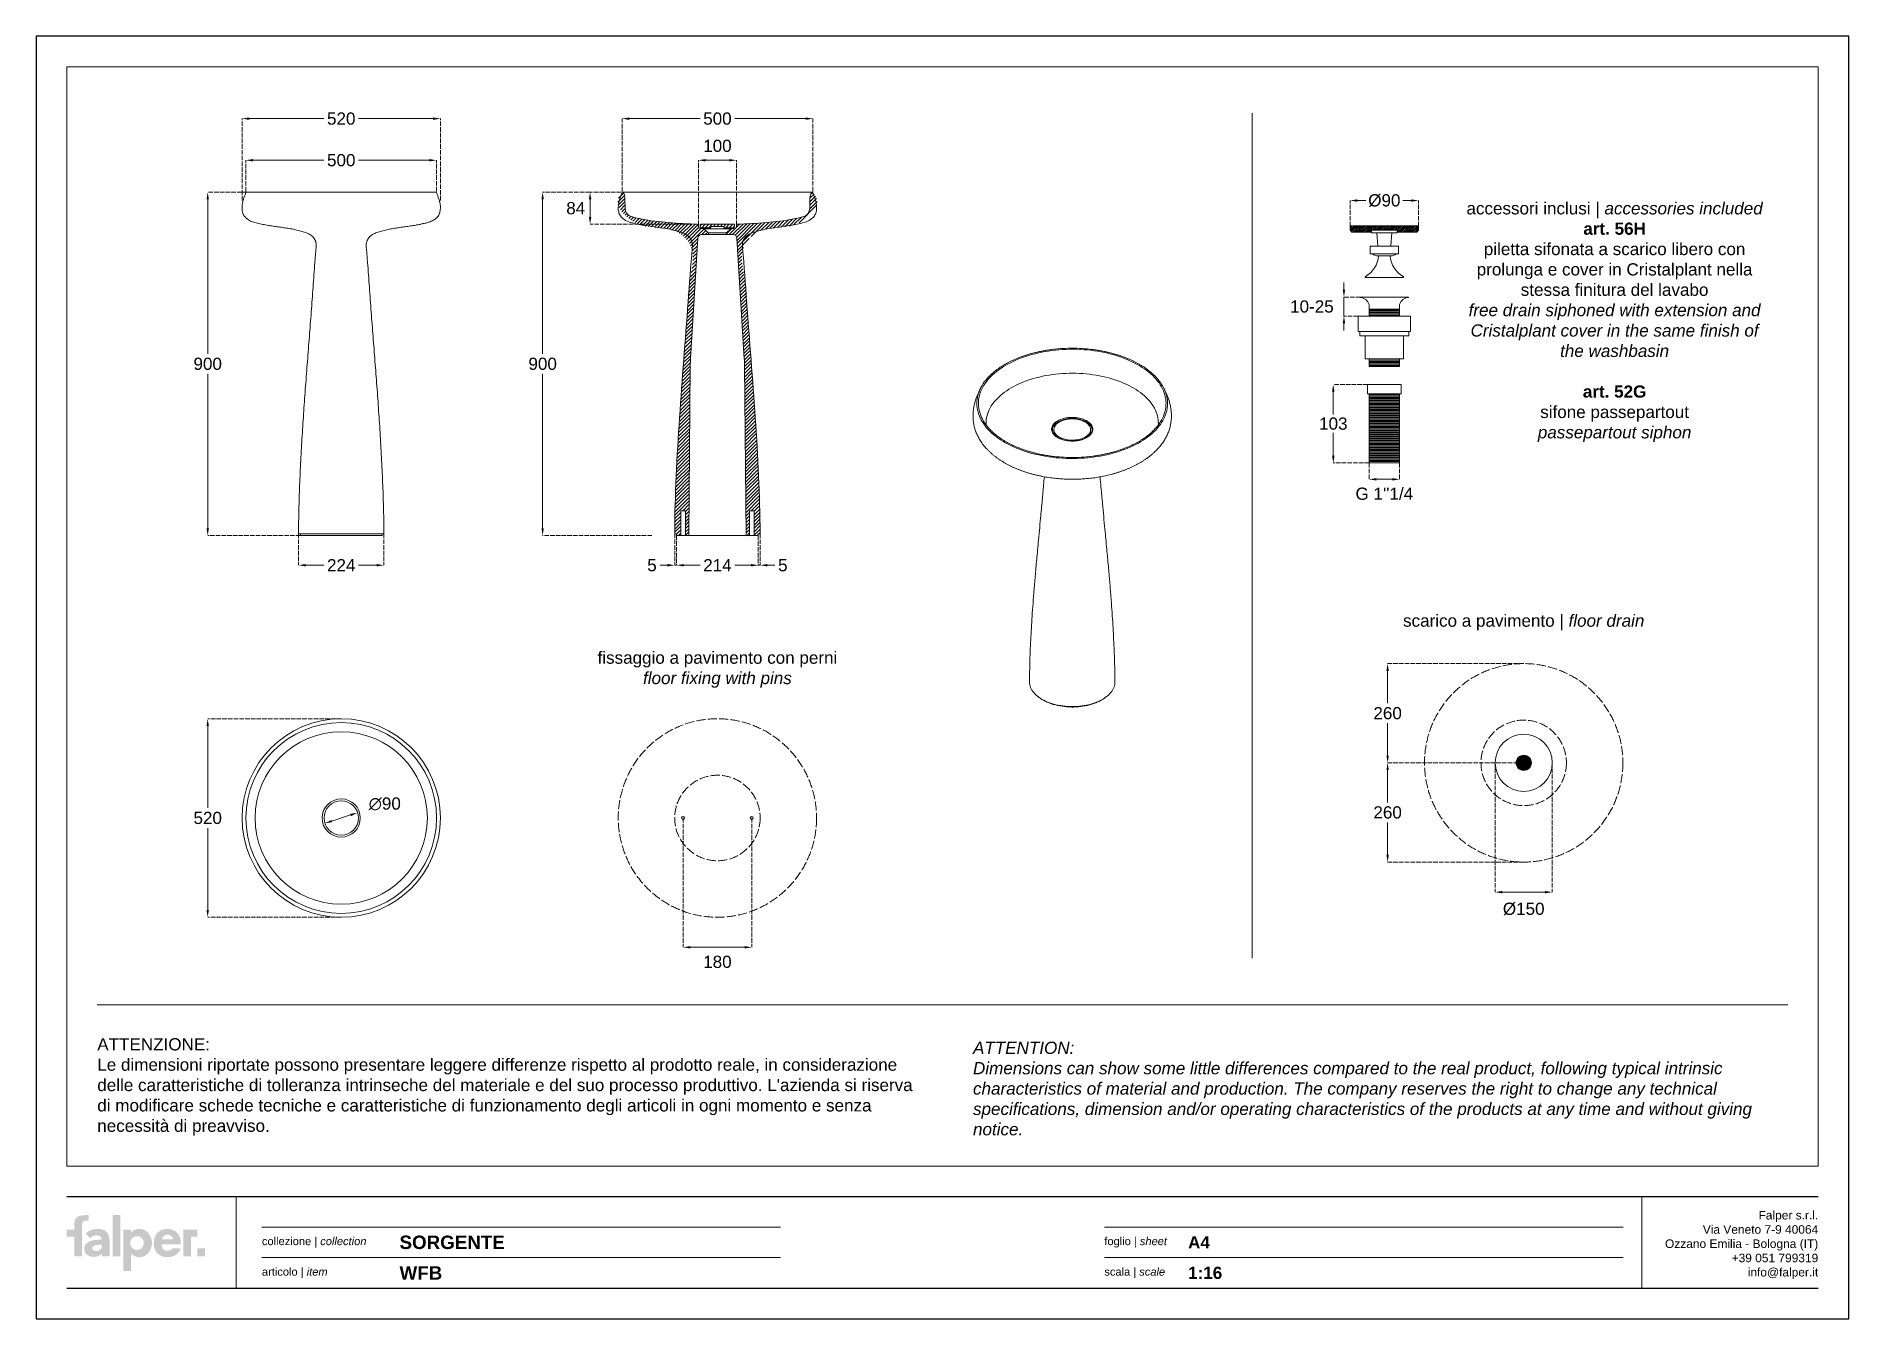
# Model space of a CAD drawing. Header units: millimetres. Extents: x 0 to 4752, y 0 to 3360.
import ezdxf

# ---------------------------------------------------------------- set-up
doc = ezdxf.new("R2010")
doc.units = ezdxf.units.MM
doc.linetypes.add('ACAD_ISO02W100', pattern=[15, 12, -3])
doc.layers.add('_FLP_HELP', color=155, linetype='Continuous', plot=False)
for name, color, linetype, lineweight in [('Falper_0.5', 4, 'Continuous', 5), ('Falper_0.9', 7, 'Continuous', 9), ('FLP_A_QL-16', 252, 'Continuous', 9), ('Linee tratteggiate', 1, 'ACAD_ISO02W100', 5)]:
    doc.layers.add(name, color=color, linetype=linetype, lineweight=lineweight)
doc.layers.add('FLP_A__F', color=7, linetype='Continuous')
doc.styles.add('FLP_TX-20', font='arial.ttf', dxfattribs={"height": 40})
doc.styles.get("Standard").update_dxf_attribs({"font": 'arial.ttf'})
doc.dimstyles.new('FLP_1-20', dxfattribs={"dimtxt": 40, "dimasz": 24, "dimexe": 0, "dimexo": 0, "dimgap": 10, "dimtad": 0, "dimtih": 1, "dimtoh": 1, "dimdec": 1, "dimzin": 9, "dimtxsty": 'FLP_TX-20', "dimcen": 0, "dimdle": 100, "dimclrd": 256, "dimclre": 256, "dimclrt": 7, "dimaunit": 1, "dimazin": 2, "dimtfac": 1, "dimtdec": 1, "dimtmove": 2, "dimatfit": 2, "dimldrblk": 'DOT', "dimfxl": 1, "dimtolj": 1, "dimtzin": 0, "dimlwd": 5, "dimlwe": 5, "dimarcsym": 0})
pattern_1 = [(45, (-2032.194, 150), (-4.490128, 4.490128), [])]

msp = doc.modelspace()

# ---------------------------------------------------------------- texts
for s, width, gutter_width, insert, char_height, attachment_point in [('accessori inclusi | {\\fArial|b0|i1|c0|p34;accessories included\\P\\fArial|b1|i0|c0|p34;art. 56H\\P}piletta sifonata a scarico libero con prolunga e cover in Cristalplant nella stessa finitura del lavabo\\P{\\fArial|b0|i1|c0|p34;free drain siphoned with extension and Cristalplant cover in the same finish of the washbasin\\P\\P\\fArial|b1|i0|c0|p34;art. 52G\\P}sifone passepartout\\P{\\fArial|b0|i1|c0|p34;passepartout siphon}', 809.964, 2, (4138.1, 2925.3), 32, 2), ('scarico a pavimento | {\\fArial|b0|i1|c0|p34;floor drain}', 1258.162, 1.6, (3899.8, 1824.1), 32, 5), ('fissaggio a pavimento con perni\\P{\\fArial|b0|i1|c0|p34;floor fixing with pins}', 1258.162, 1.6, (1785.9, 1700.5), 32, 5), ("{\\C251;\\c6710371;ATTENZIONE:\\PLe dimensioni riportate possono presentare leggere differenze rispetto al prodotto reale, in considerazione delle caratteristiche di tolleranza intrinseche del materiale e del suo processo produttivo. L'azienda si riserva di modificare schede tecniche e caratteristiche di funzionamento degli articoli in ogni momento e senza necessità di preavviso.}", 2136, 30, (160, 480), 32, 7), ('{\\fArial|b0|i1|c0|p34;\\C251;\\c6710371;ATTENTION:\\PDimensions can show some little differences compared to the real product, following typical intrinsic characteristics of material and production. The company reserves the right to change any technical specifications, dimension and/or operating characteristics of the products at any time and without giving notice.}', 2136, 30, (2456, 480), 32, 7), ('Falper s.r.l.\\PVia Veneto 7-9 40064\\POzzano Emilia - Bologna (IT)\\P+39 051 799319\\Pinfo@falper.it', 742.822, 1.6, (4672, 193.2), 22.4, 6), ('collezione | {\\fArial|b0|i1|c0|p34;collection}', 742.822, 1.6, (591.7, 200), 20.8, 4), ('{\\fArial|b1|i0|c0|p34;SORGENTE}', 742.822, 1.6, (952.5, 200), 35.2, 4), ('foglio | {\\fArial|b0|i1|c0|p34;sheet}', 742.822, 1.6, (2800.3, 200), 20.8, 4), ('{\\fArial|b1|i0|c0|p34;A4}', 980.04, 1.6, (3019.9, 200), 32, 4), ('articolo | {\\fArial|b0|i1|c0|p34;item}', 742.822, 1.6, (591.7, 120), 20.8, 4), ('{\\fArial|b1|i0|c0|p34;WFB}', 980.04, 1.6, (952.5, 120), 35.2, 4), ('scala | {\\fArial|b0|i1|c0|p34;scale}', 742.822, 1.6, (2800.3, 120), 20.8, 4), ('{\\fArial|b1|i0|c0|p34;1:16}', 742.822, 1.6, (3019.9, 120), 32, 4)]:
    msp.add_mtext_dynamic_manual_height_columns(s, width=width, gutter_width=gutter_width, heights=[0], dxfattribs=dict(insert=insert, char_height=char_height, attachment_point=attachment_point))

# ---------------------------------------------------------------- blocks, each defined once
blk = doc.blocks.new('LogoFalper')
h = blk.add_hatch(color=256)
h.dxf.hatch_style = 1
h.paths.add_polyline_path([(0, 2.98), (0, 3.35), (0.01, 3.52), (0.04, 3.66), (0.1, 3.78), (0.18, 3.87), (0.23, 3.91), (0.29, 3.95), (0.36, 3.97), (0.43, 4), (0.51, 4.01), (0.61, 4.03), (0.71, 4.03), (0.82, 4.04), (1.05, 4.04), (1.05, 3.65), (0.85, 3.65), (0.73, 3.63), (0.64, 3.59), (0.6, 3.52), (0.58, 3.44), (0.57, 3.37), (0.57, 1.06), (0, 1.06), (0, 2.49), (-0.54, 2.49), (-0.54, 2.98)])
h.paths.add_polyline_path([(2.55, 2.23), (2.54, 2.32), (2.53, 2.4), (2.51, 2.48), (2.49, 2.56), (2.46, 2.63), (2.43, 2.69), (2.4, 2.75), (2.36, 2.8), (2.31, 2.85), (2.27, 2.89), (2.21, 2.93), (2.15, 2.96), (2.09, 2.98), (2.01, 3.01), (1.92, 3.03), (1.83, 3.04), (1.73, 3.04), (1.62, 3.04), (1.52, 3.04), (1.42, 3.02), (1.32, 3), (1.22, 2.96), (1.07, 2.9), (0.94, 2.82), (0.82, 2.72), (1.14, 2.38), (1.2, 2.43), (1.28, 2.48), (1.36, 2.52), (1.41, 2.54), (1.47, 2.56), (1.53, 2.57), (1.59, 2.57), (1.65, 2.57), (1.71, 2.57), (1.76, 2.55), (1.82, 2.53), (1.86, 2.51), (1.92, 2.45), (1.95, 2.38), (1.96, 2.3), (1.96, 2.29), (1.96, 2.27), (1.96, 2.27), (1.88, 2.26), (1.79, 2.26), (1.71, 2.26), (1.62, 2.25), (1.53, 2.24), (1.45, 2.23), (1.37, 2.22), (1.29, 2.2), (1.21, 2.18), (1.14, 2.15), (1.02, 2.1), (0.93, 2.03), (0.84, 1.95), (0.8, 1.89), (0.76, 1.82), (0.74, 1.75), (0.73, 1.66), (0.73, 1.58), (0.74, 1.51), (0.75, 1.45), (0.77, 1.39), (0.79, 1.33), (0.82, 1.29), (0.85, 1.25), (0.89, 1.21), (0.92, 1.18), (0.96, 1.15), (1, 1.12), (1.05, 1.1), (1.09, 1.08), (1.14, 1.06), (1.19, 1.05), (1.24, 1.04), (1.3, 1.03), (1.35, 1.02), (1.4, 1.02), (1.46, 1.02), (1.54, 1.03), (1.61, 1.04), (1.68, 1.06), (1.75, 1.08), (1.8, 1.11), (1.85, 1.14), (1.9, 1.18), (1.94, 1.22), (1.97, 1.27), (1.98, 1.27), (1.98, 1.06), (2.56, 1.06), (2.56, 2.03), (2.56, 2.13)])
h.paths.add_polyline_path([(1.5, 1.85), (1.54, 1.86), (1.57, 1.87), (1.61, 1.88), (1.65, 1.89), (1.69, 1.89), (1.76, 1.9), (1.83, 1.9), (1.9, 1.9), (1.92, 1.9), (1.96, 1.9), (1.98, 1.9), (1.98, 1.88), (1.98, 1.85), (1.98, 1.83), (1.98, 1.77), (1.97, 1.7), (1.94, 1.64), (1.92, 1.59), (1.88, 1.55), (1.85, 1.52), (1.81, 1.5), (1.78, 1.48), (1.73, 1.46), (1.69, 1.45), (1.64, 1.44), (1.58, 1.44), (1.57, 1.44), (1.56, 1.44), (1.54, 1.44), (1.53, 1.44), (1.52, 1.45), (1.5, 1.45), (1.49, 1.45), (1.46, 1.46), (1.43, 1.47), (1.4, 1.48), (1.38, 1.5), (1.35, 1.52), (1.34, 1.55), (1.33, 1.56), (1.32, 1.58), (1.31, 1.6), (1.31, 1.63), (1.31, 1.66), (1.32, 1.69), (1.33, 1.72), (1.34, 1.75), (1.37, 1.77), (1.4, 1.81), (1.45, 1.83)], flags=16)
h.paths.add_polyline_path([(7.15, 2.3), (6.34, 2.3), (6.38, 2.4), (6.43, 2.48), (6.49, 2.54), (6.55, 2.58), (6.62, 2.61), (6.69, 2.62), (6.75, 2.63), (6.83, 2.62), (6.91, 2.6), (6.98, 2.56), (7.03, 2.51), (7.08, 2.45), (7.12, 2.38)], flags=16)
h.paths.add_polyline_path([(4.1, 2.78), (4.21, 2.87), (4.32, 2.95), (4.45, 3), (4.58, 3.03), (4.71, 3.04), (4.82, 3.04), (4.93, 3.01), (5.04, 2.98), (5.14, 2.92), (5.23, 2.86), (5.31, 2.79), (5.39, 2.7), (5.45, 2.61), (5.51, 2.5), (5.55, 2.39), (5.59, 2.27), (5.61, 2.15), (5.62, 2.02), (5.61, 1.9), (5.59, 1.77), (5.55, 1.65), (5.51, 1.54), (5.45, 1.44), (5.39, 1.35), (5.31, 1.26), (5.23, 1.19), (5.14, 1.12), (5.04, 1.07), (4.93, 1.03), (4.82, 1.01), (4.71, 1), (4.66, 1), (4.61, 1.01), (4.55, 1.02), (4.5, 1.03), (4.45, 1.04), (4.41, 1.06), (4.36, 1.08), (4.31, 1.11), (4.27, 1.13), (4.22, 1.16), (4.18, 1.19), (4.14, 1.23), (4.1, 1.27), (4.1, 0), (3.54, 0), (3.54, 2.98), (4.1, 2.98)])
h.paths.add_polyline_path([(4.54, 1.52), (4.4, 1.54), (4.27, 1.61), (4.17, 1.7), (4.09, 1.82), (4.05, 1.96), (4.06, 2.11), (4.1, 2.25), (4.18, 2.37), (4.29, 2.46), (4.42, 2.51), (4.57, 2.52), (4.71, 2.49), (4.83, 2.42), (4.93, 2.32), (5, 2.2), (5.03, 2.05), (5.02, 1.9), (4.96, 1.77), (4.88, 1.66), (4.76, 1.58), (4.63, 1.53)], flags=16)
h.paths.add_polyline_path([(3.33, 4.04), (2.77, 4.04), (2.77, 1.06), (3.33, 1.06)])
h.paths.add_polyline_path([(8.9, 1.63), (8.9, 1.06), (9.46, 1.06), (9.46, 1.63)])
h.paths.add_polyline_path([(8.9, 2.49), (8.9, 2.98), (7.88, 2.98), (7.88, 1.06), (8.44, 1.06), (8.44, 2.49)])
edge = h.paths.add_edge_path()
edge.add_line((7.12, 1.62), (7.08, 1.58))
edge.add_line((7.08, 1.58), (7.03, 1.54))
edge.add_line((7.03, 1.54), (6.98, 1.51))
edge.add_line((6.98, 1.51), (6.92, 1.49))
edge.add_line((6.92, 1.49), (6.86, 1.47))
edge.add_line((6.86, 1.47), (6.81, 1.46))
edge.add_line((6.81, 1.46), (6.75, 1.46))
edge.add_line((6.75, 1.46), (6.68, 1.46))
edge.add_line((6.68, 1.46), (6.6, 1.48))
edge.add_line((6.6, 1.48), (6.52, 1.51))
edge.add_line((6.52, 1.51), (6.44, 1.57))
edge.add_line((6.44, 1.57), (6.38, 1.65))
edge.add_line((6.38, 1.65), (6.34, 1.77))
edge.add_line((6.34, 1.77), (6.32, 1.92))
edge.add_line((6.32, 1.92), (7.7, 1.92))
edge.add_line((7.7, 1.92), (7.7, 1.92))
edge.add_line((7.7, 1.92), (7.7, 1.93))
edge.add_line((7.7, 1.93), (7.7, 1.93))
edge.add_line((7.7, 1.93), (7.7, 1.94))
edge.add_line((7.7, 1.94), (7.7, 1.94))
edge.add_line((7.7, 1.94), (7.7, 1.95))
edge.add_line((7.7, 1.95), (7.7, 1.96))
edge.add_line((7.7, 1.96), (7.7, 1.98))
edge.add_line((7.7, 1.98), (7.7, 1.99))
edge.add_line((7.7, 1.99), (7.7, 2))
edge.add_line((7.7, 2), (7.7, 2.01))
edge.add_line((7.7, 2.01), (7.7, 2.02))
edge.add_line((7.7, 2.02), (7.68, 2.27))
edge.add_line((7.68, 2.27), (7.61, 2.5))
edge.add_line((7.61, 2.5), (7.51, 2.69))
edge.add_line((7.51, 2.69), (7.36, 2.84))
edge.add_line((7.36, 2.84), (7.18, 2.95))
edge.add_line((7.18, 2.95), (6.97, 3.02))
edge.add_line((6.97, 3.02), (6.73, 3.04))
edge.add_line((6.73, 3.04), (6.5, 3.02))
edge.add_line((6.5, 3.02), (6.31, 2.97))
edge.add_line((6.31, 2.97), (6.14, 2.87))
edge.add_line((6.14, 2.87), (5.99, 2.74))
edge.add_line((5.99, 2.74), (5.88, 2.58))
edge.add_line((5.88, 2.58), (5.8, 2.39))
edge.add_line((5.8, 2.39), (5.76, 2.18))
edge.add_line((5.76, 2.18), (5.75, 1.94))
edge.add_line((5.75, 1.94), (5.78, 1.72))
edge.add_line((5.78, 1.72), (5.85, 1.52))
edge.add_line((5.85, 1.52), (5.95, 1.35))
edge.add_line((5.95, 1.35), (6.08, 1.21))
edge.add_line((6.08, 1.21), (6.25, 1.11))
edge.add_line((6.25, 1.11), (6.44, 1.04))
edge.add_line((6.44, 1.04), (6.65, 1))
edge.add_line((6.65, 1), (6.85, 1.01))
edge.add_line((6.85, 1.01), (7.02, 1.03))
edge.add_line((7.02, 1.03), (7.17, 1.08))
edge.add_line((7.17, 1.08), (7.31, 1.14))
edge.add_line((7.31, 1.14), (7.43, 1.23))
edge.add_line((7.43, 1.23), (7.53, 1.33))
edge.add_line((7.53, 1.33), (7.62, 1.46))
edge.add_line((7.62, 1.46), (7.68, 1.6))
edge.add_line((7.68, 1.6), (7.68, 1.6))
edge.add_line((7.68, 1.6), (7.69, 1.61))
edge.add_line((7.69, 1.61), (7.69, 1.62))
edge.add_line((7.69, 1.62), (7.69, 1.63))
edge.add_line((7.69, 1.63), (7.69, 1.63))
edge.add_line((7.69, 1.63), (7.13, 1.63))
edge.add_spline(control_points=[(7.13, 1.63), (7.13, 1.63), (7.12, 1.62), (7.12, 1.62)], knot_values=[5, 5, 5, 5, 6, 6, 6, 6], degree=3, periodic=0)
at = {"lineweight": 0}
blk.add_open_spline([(7.13, 1.63), (7.13, 1.63), (7.12, 1.62), (7.12, 1.62)], degree=3, dxfattribs=at)
blk = doc.blocks.new('*D3')
at = {"layer": 'Defpoints', "color": 0, "transparency": 16777216}
for p in [(449.5, 1571.9), (799.6, 1571.9), (799.6, 1051.9)]:
    blk.add_point(p, dxfattribs=at)
at = {"layer": 'FLP_A_QL-16', "linetype": 'ACAD_ISO02W100', "lineweight": 5, "transparency": 16777216}
for p, q in [((799.6, 1571.9), (449.5, 1571.9)), ((799.6, 1051.9), (449.5, 1051.9))]:
    blk.add_line(p, q, dxfattribs=at)
at = {"layer": 'FLP_A_QL-16', "lineweight": 5, "transparency": 16777216}
for p, q in [((449.5, 1552.9), (449.5, 1338.2)), ((449.5, 1070.9), (449.5, 1285.5))]:
    blk.add_line(p, q, dxfattribs=at)
at = {"layer": 'FLP_A_QL-16', "transparency": 16777216}
for points in [[(446.3, 1552.9), (452.7, 1552.9), (449.5, 1571.9)], [(446.3, 1070.9), (452.7, 1070.9), (449.5, 1051.9)]]:
    blk.add_solid(points, dxfattribs=at)
at = {"layer": 'FLP_A_QL-16', "color": 7, "transparency": 16777216, "insert": (449.5, 1311.9), "char_height": 32, "attachment_point": 5}
blk.add_mtext('\\A1;520', dxfattribs=at)
blk = doc.blocks.new('_Dot')
at = {"lineweight": -2}
blk.add_line((-0.5, 0), (-1, 0), dxfattribs=at)
at = {"const_width": 0.5}
blk.add_lwpolyline([(-0.25, 0, 1), (0.25, 0, 1)], format="xyb", close=True, dxfattribs=at)
blk = doc.blocks.new('*D4')
at = {"layer": 'Defpoints', "color": 0, "transparency": 16777216}
for p in [(449.5, 2951.5), (553.4, 2951.5), (692.5, 2051.8)]:
    blk.add_point(p, dxfattribs=at)
at = {"layer": 'FLP_A_QL-16', "linetype": 'ACAD_ISO02W100', "lineweight": 5, "transparency": 16777216}
for p, q in [((553.4, 2951.5), (449.5, 2951.5)), ((692.5, 2051.8), (449.5, 2051.8))]:
    blk.add_line(p, q, dxfattribs=at)
at = {"layer": 'FLP_A_QL-16', "lineweight": 5, "transparency": 16777216}
for p, q in [((449.5, 2932.5), (449.5, 2528)), ((449.5, 2070.8), (449.5, 2475.3))]:
    blk.add_line(p, q, dxfattribs=at)
at = {"layer": 'FLP_A_QL-16', "transparency": 16777216}
for points in [[(446.3, 2932.5), (452.7, 2932.5), (449.5, 2951.5)], [(446.3, 2070.8), (452.7, 2070.8), (449.5, 2051.8)]]:
    blk.add_solid(points, dxfattribs=at)
at = {"layer": 'FLP_A_QL-16', "color": 7, "transparency": 16777216, "insert": (449.5, 2501.7), "char_height": 32, "attachment_point": 5}
blk.add_mtext('\\A1;900', dxfattribs=at)
blk = doc.blocks.new('*D5')
at = {"layer": 'Defpoints', "color": 0, "transparency": 16777216}
for p in [(1533.7, 2951.5), (1452.1, 2867.4), (1715.2, 2867.4)]:
    blk.add_point(p, dxfattribs=at)
at = {"layer": 'FLP_A_QL-16', "linetype": 'ACAD_ISO02W100', "lineweight": 5, "transparency": 16777216}
for p, q in [((1533.7, 2951.5), (1452.1, 2951.5)), ((1715.2, 2867.4), (1452.1, 2867.4))]:
    blk.add_line(p, q, dxfattribs=at)
at = {"layer": 'FLP_A_QL-16', "lineweight": 5, "transparency": 16777216}
blk.add_line((1452.1, 2932.5), (1452.1, 2886.4), dxfattribs=at)
at = {"layer": 'FLP_A_QL-16', "transparency": 16777216}
for points in [[(1448.9, 2932.5), (1455.3, 2932.5), (1452.1, 2951.5)], [(1448.9, 2886.4), (1455.3, 2886.4), (1452.1, 2867.4)]]:
    blk.add_solid(points, dxfattribs=at)
at = {"layer": 'FLP_A_QL-16', "color": 7, "transparency": 16777216, "insert": (1414.4, 2909.5), "char_height": 32, "attachment_point": 5}
blk.add_mtext('\\A1;84', dxfattribs=at)
blk = doc.blocks.new('*D6')
at = {"layer": 'Defpoints', "color": 0, "transparency": 16777216}
for p in [(1452.1, 2951.5), (1327.7, 2051.8), (1614.2, 2051.8)]:
    blk.add_point(p, dxfattribs=at)
at = {"layer": 'FLP_A_QL-16', "linetype": 'ACAD_ISO02W100', "lineweight": 5, "transparency": 16777216}
for p, q in [((1452.1, 2951.5), (1327.7, 2951.5)), ((1614.2, 2051.8), (1327.7, 2051.8))]:
    blk.add_line(p, q, dxfattribs=at)
at = {"layer": 'FLP_A_QL-16', "lineweight": 5, "transparency": 16777216}
for p, q in [((1327.7, 2932.5), (1327.7, 2528)), ((1327.7, 2070.8), (1327.7, 2475.3))]:
    blk.add_line(p, q, dxfattribs=at)
at = {"layer": 'FLP_A_QL-16', "transparency": 16777216}
for points in [[(1324.5, 2932.5), (1330.8, 2932.5), (1327.7, 2951.5)], [(1324.5, 2070.8), (1330.8, 2070.8), (1327.7, 2051.8)]]:
    blk.add_solid(points, dxfattribs=at)
at = {"layer": 'FLP_A_QL-16', "color": 7, "transparency": 16777216, "insert": (1327.7, 2501.7), "char_height": 32, "attachment_point": 5}
blk.add_mtext('\\A1;900', dxfattribs=at)
blk = doc.blocks.new('*D7')
at = {"layer": 'Defpoints', "color": 0, "transparency": 16777216}
for p in [(1678.8, 2051.8), (1893, 2051.8), (1893, 1974.2)]:
    blk.add_point(p, dxfattribs=at)
at = {"layer": 'FLP_A_QL-16', "linetype": 'ACAD_ISO02W100', "lineweight": 5, "transparency": 16777216}
for p, q in [((1678.8, 2051.8), (1678.8, 1974.2)), ((1893, 2051.8), (1893, 1974.2))]:
    blk.add_line(p, q, dxfattribs=at)
at = {"layer": 'FLP_A_QL-16', "lineweight": 5, "transparency": 16777216}
for p, q in [((1697.8, 1974.2), (1740.3, 1974.2)), ((1874, 1974.2), (1831.4, 1974.2))]:
    blk.add_line(p, q, dxfattribs=at)
at = {"layer": 'FLP_A_QL-16', "transparency": 16777216}
for points in [[(1697.8, 1977.3), (1697.8, 1971), (1678.8, 1974.2)], [(1874, 1977.3), (1874, 1971), (1893, 1974.2)]]:
    blk.add_solid(points, dxfattribs=at)
at = {"layer": 'FLP_A_QL-16', "color": 7, "transparency": 16777216, "insert": (1785.9, 1974.2), "char_height": 32, "attachment_point": 5}
blk.add_mtext('\\A1;214', dxfattribs=at)
blk = doc.blocks.new('*D8')
at = {"layer": 'Defpoints', "color": 0, "transparency": 16777216}
for p in [(2035.9, 3144.2), (1535.9, 2953.7), (2035.9, 2953.7)]:
    blk.add_point(p, dxfattribs=at)
at = {"layer": 'FLP_A_QL-16', "linetype": 'ACAD_ISO02W100', "lineweight": 5, "transparency": 16777216}
for p, q in [((1535.9, 2953.7), (1535.9, 3144.2)), ((2035.9, 2953.7), (2035.9, 3144.2))]:
    blk.add_line(p, q, dxfattribs=at)
at = {"layer": 'FLP_A_QL-16', "lineweight": 5, "transparency": 16777216}
for p, q in [((1554.9, 3144.2), (1740.6, 3144.2)), ((2016.9, 3144.2), (1831.2, 3144.2))]:
    blk.add_line(p, q, dxfattribs=at)
at = {"layer": 'FLP_A_QL-16', "transparency": 16777216}
for points in [[(1554.9, 3147.4), (1554.9, 3141), (1535.9, 3144.2)], [(2016.9, 3147.4), (2016.9, 3141), (2035.9, 3144.2)]]:
    blk.add_solid(points, dxfattribs=at)
at = {"layer": 'FLP_A_QL-16', "color": 7, "transparency": 16777216, "insert": (1785.9, 3144.2), "char_height": 32, "attachment_point": 5}
blk.add_mtext('\\A1;500', dxfattribs=at)
blk = doc.blocks.new('*D9')
at = {"layer": 'Defpoints', "color": 0, "transparency": 16777216}
for p in [(1049.6, 3035.2), (549.6, 2953.7), (1049.6, 2953.7)]:
    blk.add_point(p, dxfattribs=at)
at = {"layer": 'FLP_A_QL-16', "linetype": 'ACAD_ISO02W100', "lineweight": 5, "transparency": 16777216}
for p, q in [((549.6, 2953.7), (549.6, 3035.2)), ((1049.6, 2953.7), (1049.6, 3035.2))]:
    blk.add_line(p, q, dxfattribs=at)
at = {"layer": 'FLP_A_QL-16', "lineweight": 5, "transparency": 16777216}
for p, q in [((568.6, 3035.2), (754.3, 3035.2)), ((1030.6, 3035.2), (844.8, 3035.2))]:
    blk.add_line(p, q, dxfattribs=at)
at = {"layer": 'FLP_A_QL-16', "transparency": 16777216}
for points in [[(568.6, 3038.3), (568.6, 3032), (549.6, 3035.2)], [(1030.6, 3038.3), (1030.6, 3032), (1049.6, 3035.2)]]:
    blk.add_solid(points, dxfattribs=at)
at = {"layer": 'FLP_A_QL-16', "color": 7, "transparency": 16777216, "insert": (799.6, 3035.2), "char_height": 32, "attachment_point": 5}
blk.add_mtext('\\A1;500', dxfattribs=at)
blk = doc.blocks.new('*D10')
at = {"layer": 'Defpoints', "color": 0, "transparency": 16777216}
for p in [(1059.6, 3144.2), (539.6, 2930), (1059.6, 2930)]:
    blk.add_point(p, dxfattribs=at)
at = {"layer": 'FLP_A_QL-16', "linetype": 'ACAD_ISO02W100', "lineweight": 5, "transparency": 16777216}
for p, q in [((539.6, 2930), (539.6, 3144.2)), ((1059.6, 2930), (1059.6, 3144.2))]:
    blk.add_line(p, q, dxfattribs=at)
at = {"layer": 'FLP_A_QL-16', "lineweight": 5, "transparency": 16777216}
for p, q in [((558.6, 3144.2), (754.3, 3144.2)), ((1040.6, 3144.2), (844.8, 3144.2))]:
    blk.add_line(p, q, dxfattribs=at)
at = {"layer": 'FLP_A_QL-16', "transparency": 16777216}
for points in [[(558.6, 3147.4), (558.6, 3141), (539.6, 3144.2)], [(1040.6, 3147.4), (1040.6, 3141), (1059.6, 3144.2)]]:
    blk.add_solid(points, dxfattribs=at)
at = {"layer": 'FLP_A_QL-16', "color": 7, "transparency": 16777216, "insert": (799.6, 3144.2), "char_height": 32, "attachment_point": 5}
blk.add_mtext('\\A1;520', dxfattribs=at)
blk = doc.blocks.new('*D11')
at = {"layer": 'Defpoints', "color": 0, "transparency": 16777216}
for p in [(687.5, 2056.8), (911.6, 2056.8), (911.6, 1974.2)]:
    blk.add_point(p, dxfattribs=at)
at = {"layer": 'FLP_A_QL-16', "linetype": 'ACAD_ISO02W100', "lineweight": 5, "transparency": 16777216}
for p, q in [((687.5, 2056.8), (687.5, 1974.2)), ((911.6, 2056.8), (911.6, 1974.2))]:
    blk.add_line(p, q, dxfattribs=at)
at = {"layer": 'FLP_A_QL-16', "lineweight": 5, "transparency": 16777216}
for p, q in [((706.5, 1974.2), (754, 1974.2)), ((892.6, 1974.2), (845.1, 1974.2))]:
    blk.add_line(p, q, dxfattribs=at)
at = {"layer": 'FLP_A_QL-16', "transparency": 16777216}
for points in [[(706.5, 1977.3), (706.5, 1971), (687.5, 1974.2)], [(892.6, 1977.3), (892.6, 1971), (911.6, 1974.2)]]:
    blk.add_solid(points, dxfattribs=at)
at = {"layer": 'FLP_A_QL-16', "color": 7, "transparency": 16777216, "insert": (799.6, 1974.2), "char_height": 32, "attachment_point": 5}
blk.add_mtext('\\A1;224', dxfattribs=at)
blk = doc.blocks.new('*D12')
at = {"layer": 'Defpoints', "color": 0, "transparency": 16777216}
for p in [(1893, 2051.8), (1898, 2056.8), (1898, 1974.2)]:
    blk.add_point(p, dxfattribs=at)
at = {"layer": 'FLP_A_QL-16', "linetype": 'ACAD_ISO02W100', "lineweight": 5, "transparency": 16777216}
for p, q in [((1893, 2051.8), (1893, 1974.2)), ((1898, 2056.8), (1898, 1974.2))]:
    blk.add_line(p, q, dxfattribs=at)
at = {"layer": 'FLP_A_QL-16', "lineweight": 5, "transparency": 16777216}
for p, q in [((1874, 1974.2), (1855, 1974.2)), ((1893, 1974.2), (1898, 1974.2)), ((1917, 1974.2), (1936, 1974.2))]:
    blk.add_line(p, q, dxfattribs=at)
at = {"layer": 'FLP_A_QL-16', "transparency": 16777216}
for points in [[(1874, 1977.3), (1874, 1971), (1893, 1974.2)], [(1917, 1977.3), (1917, 1971), (1898, 1974.2)]]:
    blk.add_solid(points, dxfattribs=at)
at = {"layer": 'FLP_A_QL-16', "color": 7, "transparency": 16777216, "insert": (1957.4, 1974.2), "char_height": 32, "attachment_point": 5}
blk.add_mtext('\\A1;5', dxfattribs=at)
blk = doc.blocks.new('*D13')
at = {"layer": 'Defpoints', "color": 0, "transparency": 16777216}
for p in [(1835.9, 3035.2), (1735.9, 2865.5), (1835.9, 2865.5)]:
    blk.add_point(p, dxfattribs=at)
at = {"layer": 'FLP_A_QL-16', "linetype": 'ACAD_ISO02W100', "lineweight": 5, "transparency": 16777216}
for p, q in [((1735.9, 2865.5), (1735.9, 3035.2)), ((1835.9, 2865.5), (1835.9, 3035.2))]:
    blk.add_line(p, q, dxfattribs=at)
at = {"layer": 'FLP_A_QL-16', "lineweight": 5, "transparency": 16777216}
blk.add_line((1754.9, 3035.2), (1816.9, 3035.2), dxfattribs=at)
at = {"layer": 'FLP_A_QL-16', "transparency": 16777216}
for points in [[(1754.9, 3038.3), (1754.9, 3032), (1735.9, 3035.2)], [(1816.9, 3038.3), (1816.9, 3032), (1835.9, 3035.2)]]:
    blk.add_solid(points, dxfattribs=at)
at = {"layer": 'FLP_A_QL-16', "color": 7, "transparency": 16777216, "insert": (1785.9, 3072.8), "char_height": 32, "attachment_point": 5}
blk.add_mtext('\\A1;100', dxfattribs=at)
blk = doc.blocks.new('*D14')
at = {"layer": 'Defpoints', "color": 0, "transparency": 16777216}
for p in [(756.7, 1298.1), (842.4, 1325.7)]:
    blk.add_point(p, dxfattribs=at)
at = {"layer": 'FLP_A_QL-16', "lineweight": 5, "transparency": 16777216}
blk.add_line((774.8, 1303.9), (824.3, 1319.9), dxfattribs=at)
at = {"layer": 'FLP_A_QL-16', "transparency": 16777216}
for points in [[(773.8, 1306.9), (775.8, 1300.9), (756.7, 1298.1)], [(823.3, 1322.9), (825.3, 1316.8), (842.4, 1325.7)]]:
    blk.add_solid(points, dxfattribs=at)
at = {"layer": 'FLP_A_QL-16', "color": 7, "transparency": 16777216, "insert": (913.7, 1348.7), "char_height": 32, "attachment_point": 5}
blk.add_mtext('\\A1;∅90', dxfattribs=at)
blk = doc.blocks.new('*D15')
at = {"layer": 'Defpoints', "color": 0, "transparency": 16777216}
for p in [(1695.9, 1311.9), (1875.9, 1311.9), (1875.9, 973.1)]:
    blk.add_point(p, dxfattribs=at)
at = {"layer": 'FLP_A_QL-16', "linetype": 'ACAD_ISO02W100', "lineweight": 5, "transparency": 16777216}
for p, q in [((1695.9, 1311.9), (1695.9, 973.1)), ((1875.9, 1311.9), (1875.9, 973.1))]:
    blk.add_line(p, q, dxfattribs=at)
at = {"layer": 'FLP_A_QL-16', "lineweight": 5, "transparency": 16777216}
blk.add_line((1714.9, 973.1), (1856.9, 973.1), dxfattribs=at)
at = {"layer": 'FLP_A_QL-16', "transparency": 16777216}
for points in [[(1714.9, 976.3), (1714.9, 970), (1695.9, 973.1)], [(1856.9, 976.3), (1856.9, 970), (1875.9, 973.1)]]:
    blk.add_solid(points, dxfattribs=at)
at = {"layer": 'FLP_A_QL-16', "color": 7, "transparency": 16777216, "insert": (1785.9, 934.9), "char_height": 32, "attachment_point": 5}
blk.add_mtext('\\A1;180', dxfattribs=at)
blk = doc.blocks.new('*D16')
at = {"layer": 'Defpoints', "color": 0, "transparency": 16777216}
for p in [(3824.8, 1456.4), (3974.8, 1456.4), (3974.8, 1117.6)]:
    blk.add_point(p, dxfattribs=at)
at = {"layer": 'FLP_A_QL-16', "linetype": 'ACAD_ISO02W100', "lineweight": 5, "transparency": 16777216}
for p, q in [((3824.8, 1456.4), (3824.8, 1117.6)), ((3974.8, 1456.4), (3974.8, 1117.6))]:
    blk.add_line(p, q, dxfattribs=at)
at = {"layer": 'FLP_A_QL-16', "lineweight": 5, "transparency": 16777216}
blk.add_line((3843.8, 1117.6), (3955.8, 1117.6), dxfattribs=at)
at = {"layer": 'FLP_A_QL-16', "transparency": 16777216}
for points in [[(3843.8, 1120.8), (3843.8, 1114.4), (3824.8, 1117.6)], [(3955.8, 1120.8), (3955.8, 1114.4), (3974.8, 1117.6)]]:
    blk.add_solid(points, dxfattribs=at)
at = {"layer": 'FLP_A_QL-16', "color": 7, "transparency": 16777216, "insert": (3899.8, 1073.5), "char_height": 32, "attachment_point": 5}
blk.add_mtext('\\A1;%%C150', dxfattribs=at)
blk = doc.blocks.new('*D17')
at = {"layer": 'Defpoints', "color": 0, "transparency": 16777216}
for p in [(3543, 1716.4), (3899.8, 1716.4), (3899.8, 1456.4)]:
    blk.add_point(p, dxfattribs=at)
at = {"layer": 'FLP_A_QL-16', "linetype": 'ACAD_ISO02W100', "lineweight": 5, "transparency": 16777216}
for p, q in [((3899.8, 1716.4), (3543, 1716.4)), ((3899.8, 1456.4), (3543, 1456.4))]:
    blk.add_line(p, q, dxfattribs=at)
at = {"layer": 'FLP_A_QL-16', "lineweight": 5, "transparency": 16777216}
for p, q in [((3543, 1697.4), (3543, 1612.7)), ((3543, 1475.4), (3543, 1560))]:
    blk.add_line(p, q, dxfattribs=at)
at = {"layer": 'FLP_A_QL-16', "transparency": 16777216}
for points in [[(3539.9, 1697.4), (3546.2, 1697.4), (3543, 1716.4)], [(3539.9, 1475.4), (3546.2, 1475.4), (3543, 1456.4)]]:
    blk.add_solid(points, dxfattribs=at)
at = {"layer": 'FLP_A_QL-16', "color": 7, "transparency": 16777216, "insert": (3543, 1586.4), "char_height": 32, "attachment_point": 5}
blk.add_mtext('\\A1;260', dxfattribs=at)
blk = doc.blocks.new('*D18')
at = {"layer": 'Defpoints', "color": 0, "transparency": 16777216}
for p in [(3899.8, 1456.4), (3543, 1196.4), (3899.8, 1196.4)]:
    blk.add_point(p, dxfattribs=at)
at = {"layer": 'FLP_A_QL-16', "linetype": 'ACAD_ISO02W100', "lineweight": 5, "transparency": 16777216}
for p, q in [((3899.8, 1456.4), (3543, 1456.4)), ((3899.8, 1196.4), (3543, 1196.4))]:
    blk.add_line(p, q, dxfattribs=at)
at = {"layer": 'FLP_A_QL-16', "lineweight": 5, "transparency": 16777216}
for p, q in [((3543, 1437.4), (3543, 1352.7)), ((3543, 1215.4), (3543, 1300))]:
    blk.add_line(p, q, dxfattribs=at)
at = {"layer": 'FLP_A_QL-16', "transparency": 16777216}
for points in [[(3539.9, 1437.4), (3546.2, 1437.4), (3543, 1456.4)], [(3539.9, 1215.4), (3546.2, 1215.4), (3543, 1196.4)]]:
    blk.add_solid(points, dxfattribs=at)
at = {"layer": 'FLP_A_QL-16', "color": 7, "transparency": 16777216, "insert": (3543, 1326.4), "char_height": 32, "attachment_point": 5}
blk.add_mtext('\\A1;260', dxfattribs=at)
blk = doc.blocks.new('*D19')
at = {"layer": 'Defpoints', "color": 0, "transparency": 16777216}
for p in [(1673.8, 2056.8), (1678.8, 2051.8), (1673.8, 1974.2)]:
    blk.add_point(p, dxfattribs=at)
at = {"layer": 'FLP_A_QL-16', "linetype": 'ACAD_ISO02W100', "lineweight": 5, "transparency": 16777216}
for p, q in [((1673.8, 2056.8), (1673.8, 1974.2)), ((1678.8, 2051.8), (1678.8, 1974.2))]:
    blk.add_line(p, q, dxfattribs=at)
at = {"layer": 'FLP_A_QL-16', "lineweight": 5, "transparency": 16777216}
for p, q in [((1654.8, 1974.2), (1635.8, 1974.2)), ((1678.8, 1974.2), (1673.8, 1974.2)), ((1697.8, 1974.2), (1716.8, 1974.2))]:
    blk.add_line(p, q, dxfattribs=at)
at = {"layer": 'FLP_A_QL-16', "transparency": 16777216}
for points in [[(1654.8, 1977.3), (1654.8, 1971), (1673.8, 1974.2)], [(1697.8, 1977.3), (1697.8, 1971), (1678.8, 1974.2)]]:
    blk.add_solid(points, dxfattribs=at)
at = {"layer": 'FLP_A_QL-16', "color": 7, "transparency": 16777216, "insert": (1614.3, 1974.2), "char_height": 32, "attachment_point": 5}
blk.add_mtext('\\A1;5', dxfattribs=at)
blk = doc.blocks.new('*D20')
at = {"layer": 'Defpoints', "color": 0, "transparency": 16777216}
for p in [(3624.4, 2929.6), (3444.4, 2862), (3624.4, 2862)]:
    blk.add_point(p, dxfattribs=at)
at = {"layer": 'FLP_A_QL-16', "linetype": 'ACAD_ISO02W100', "lineweight": 5, "transparency": 16777216}
for p, q in [((3444.4, 2862), (3444.4, 2929.6)), ((3624.4, 2862), (3624.4, 2929.6))]:
    blk.add_line(p, q, dxfattribs=at)
at = {"layer": 'FLP_A_QL-16', "lineweight": 5, "transparency": 16777216}
for p, q in [((3463.4, 2929.6), (3486.1, 2929.6)), ((3605.4, 2929.6), (3582.6, 2929.6))]:
    blk.add_line(p, q, dxfattribs=at)
at = {"layer": 'FLP_A_QL-16', "transparency": 16777216}
for points in [[(3463.4, 2932.7), (3463.4, 2926.4), (3444.4, 2929.6)], [(3605.4, 2932.7), (3605.4, 2926.4), (3624.4, 2929.6)]]:
    blk.add_solid(points, dxfattribs=at)
at = {"layer": 'FLP_A_QL-16', "color": 7, "transparency": 16777216, "insert": (3534.4, 2929.6), "char_height": 32, "attachment_point": 5}
blk.add_mtext('\\A1;%%C90', dxfattribs=at)
blk = doc.blocks.new('*D21')
at = {"layer": 'Defpoints', "color": 0, "transparency": 16777216}
for p in [(3471.4, 2676.9), (3428.5, 2626.9), (3465.4, 2626.9)]:
    blk.add_point(p, dxfattribs=at)
at = {"layer": 'FLP_A_QL-16', "lineweight": 5, "transparency": 16777216}
for p, q in [((3428.5, 2695.9), (3428.5, 2714.9)), ((3428.5, 2676.9), (3428.5, 2626.9)), ((3428.5, 2607.9), (3428.5, 2588.9))]:
    blk.add_line(p, q, dxfattribs=at)
at = {"layer": 'FLP_A_QL-16', "linetype": 'ACAD_ISO02W100', "lineweight": 5, "transparency": 16777216}
for p, q in [((3471.4, 2676.9), (3428.5, 2676.9)), ((3465.4, 2626.9), (3428.5, 2626.9))]:
    blk.add_line(p, q, dxfattribs=at)
at = {"layer": 'FLP_A_QL-16', "transparency": 16777216}
for points in [[(3425.3, 2695.9), (3431.7, 2695.9), (3428.5, 2676.9)], [(3425.3, 2607.9), (3431.7, 2607.9), (3428.5, 2626.9)]]:
    blk.add_solid(points, dxfattribs=at)
at = {"layer": 'FLP_A_QL-16', "color": 7, "transparency": 16777216, "insert": (3344.5, 2651.9), "char_height": 32, "attachment_point": 5}
blk.add_mtext('\\A1;10-25', dxfattribs=at)
blk = doc.blocks.new('*D22')
at = {"layer": 'Defpoints', "color": 0, "transparency": 16777216}
for p in [(3494.4, 2242), (3574.4, 2242), (3574.4, 2199.2)]:
    blk.add_point(p, dxfattribs=at)
at = {"layer": 'FLP_A_QL-16', "linetype": 'ACAD_ISO02W100', "lineweight": 5, "transparency": 16777216}
for p, q in [((3494.4, 2242), (3494.4, 2199.2)), ((3574.4, 2242), (3574.4, 2199.2))]:
    blk.add_line(p, q, dxfattribs=at)
at = {"layer": 'FLP_A_QL-16', "lineweight": 5, "transparency": 16777216}
blk.add_line((3513.4, 2199.2), (3555.4, 2199.2), dxfattribs=at)
at = {"layer": 'FLP_A_QL-16', "transparency": 16777216}
for points in [[(3513.4, 2202.4), (3513.4, 2196), (3494.4, 2199.2)], [(3555.4, 2202.4), (3555.4, 2196), (3574.4, 2199.2)]]:
    blk.add_solid(points, dxfattribs=at)
at = {"layer": 'FLP_A_QL-16', "color": 7, "transparency": 16777216, "insert": (3534.4, 2161.3), "char_height": 32, "attachment_point": 5}
blk.add_mtext("\\A1;G 1''1/4", dxfattribs=at)
blk = doc.blocks.new('*D23')
at = {"layer": 'Defpoints', "color": 0, "transparency": 16777216}
for p in [(3490.4, 2448), (3400.6, 2242), (3494.4, 2242)]:
    blk.add_point(p, dxfattribs=at)
at = {"layer": 'FLP_A_QL-16', "linetype": 'ACAD_ISO02W100', "lineweight": 5, "transparency": 16777216}
for p, q in [((3490.4, 2448), (3400.6, 2448)), ((3494.4, 2242), (3400.6, 2242))]:
    blk.add_line(p, q, dxfattribs=at)
at = {"layer": 'FLP_A_QL-16', "lineweight": 5, "transparency": 16777216}
for p, q in [((3400.6, 2429), (3400.6, 2369.4)), ((3400.6, 2261), (3400.6, 2320.7))]:
    blk.add_line(p, q, dxfattribs=at)
at = {"layer": 'FLP_A_QL-16', "transparency": 16777216}
for points in [[(3397.4, 2429), (3403.8, 2429), (3400.6, 2448)], [(3397.4, 2261), (3403.8, 2261), (3400.6, 2242)]]:
    blk.add_solid(points, dxfattribs=at)
at = {"layer": 'FLP_A_QL-16', "color": 7, "transparency": 16777216, "insert": (3400.6, 2345), "char_height": 32, "attachment_point": 5}
blk.add_mtext('\\A1;103', dxfattribs=at)

# ---------------------------------------------------------------- dimensions: what is measured, and where the dimension line sits
at = {"layer": 'FLP_A_QL-16'}
for base, p1, p2, picture, middle in [((1059.5, 3144.2), (539.6, 2930), (1059.5, 2930), '*D10', (799.6, 3144.2)), ((2035.9, 3144.2), (1535.9, 2953.7), (2035.9, 2953.7), '*D8', (1785.9, 3144.2)), ((1835.9, 3035.2), (1735.9, 2865.5), (1835.9, 2865.5), '*D13', (1785.9, 3072.8)), ((1049.6, 3035.2), (549.6, 2953.7), (1049.6, 2953.7), '*D9', (799.6, 3035.2)), ((911.6, 1974.2), (687.5, 2056.8), (911.6, 2056.8), '*D11', (799.6, 1974.2)), ((1893, 1974.2), (1678.8, 2051.8), (1893, 2051.8), '*D7', (1785.9, 1974.2))]:
    dim = msp.add_linear_dim(base=base, p1=p1, p2=p2, dimstyle='FLP_1-20', override={"dimtxt": 32, "dimasz": 19, "dimdec": 0, "dimtxsty": 'Standard'}, dxfattribs=at)
    dim.commit()
    dim.dimension.update_dxf_attribs({"geometry": picture, "text_midpoint": middle})
for base, p1, p2, angle, override, picture, middle in [((449.5, 2951.5), (692.5, 2051.8), (553.4, 2951.5), 90, {"dimtxt": 32, "dimasz": 19, "dimdec": 0, "dimtxsty": 'Standard'}, '*D4', (449.5, 2501.7)), ((1327.7, 2051.8), (1452.1, 2951.5), (1614.2, 2051.8), 90, {"dimtxt": 32, "dimasz": 19, "dimdec": 0, "dimtxsty": 'Standard'}, '*D6', (1327.7, 2501.7)), ((1452.1, 2867.4), (1533.7, 2951.5), (1715.2, 2867.4), 90, {"dimtxt": 32, "dimasz": 19, "dimdec": 0, "dimtxsty": 'Standard'}, '*D5', (1414.4, 2909.5)), ((3400.6, 2242), (3490.4, 2448), (3494.4, 2242), 90, {"dimtxt": 32, "dimasz": 19, "dimgap": 8, "dimdec": 0, "dimlfac": 0.5, "dimtxsty": 'Standard', "dimadec": 0}, '*D23', (3400.6, 2345)), ((3543, 1716.4), (3899.8, 1456.4), (3899.8, 1716.4), 90, {"dimtxt": 32, "dimasz": 19, "dimdec": 0, "dimtxsty": 'Standard', "dimadec": 0}, '*D17', (3543, 1586.4)), ((449.5, 1571.9), (799.6, 1051.9), (799.6, 1571.9), 90, {"dimtxt": 32, "dimasz": 19, "dimdec": 0, "dimtxsty": 'Standard'}, '*D3', (449.5, 1311.9)), ((3543, 1196.4), (3899.8, 1456.4), (3899.8, 1196.4), 270, {"dimtxt": 32, "dimasz": 19, "dimdec": 0, "dimtxsty": 'Standard', "dimadec": 0}, '*D18', (3543, 1326.4))]:
    dim = msp.add_linear_dim(base=base, p1=p1, p2=p2, angle=angle, dimstyle='FLP_1-20', override=override, dxfattribs=at)
    dim.commit()
    dim.dimension.update_dxf_attribs({"geometry": picture, "text_midpoint": middle})
dim = msp.add_linear_dim(base=(3624.4, 2929.6), p1=(3444.4, 2862), p2=(3624.4, 2862), text='%%C<>', dimstyle='FLP_1-20', override={"dimtxt": 32, "dimasz": 19, "dimgap": 8, "dimdec": 0, "dimlfac": 0.5, "dimtxsty": 'Standard', "dimadec": 0}, dxfattribs=at)
dim.commit()
dim.dimension.update_dxf_attribs({"geometry": '*D20', "text_midpoint": (3534.4, 2929.6)})
dim = msp.add_linear_dim(base=(3428.5, 2626.9), p1=(3471.4, 2676.9), p2=(3465.4, 2626.9), angle=90, text='10-<>', dimstyle='FLP_1-20', override={"dimtxt": 32, "dimasz": 19, "dimgap": 8, "dimdec": 0, "dimlfac": 0.5, "dimtxsty": 'Standard', "dimadec": 0}, dxfattribs=at)
dim.commit()
dim.dimension.update_dxf_attribs({"geometry": '*D21', "text_midpoint": (3344.5, 2651.9), "dimtype": 160})
for base, p1, p2, text, override, picture, middle in [((3574.4, 2199.2), (3494.4, 2242), (3574.4, 2242), "G 1''1/4", {"dimtxt": 32, "dimasz": 19, "dimgap": 8, "dimdec": 0, "dimlfac": 0.5, "dimtxsty": 'Standard', "dimadec": 0}, '*D22', (3534.4, 2161.3)), ((3974.8, 1117.6), (3824.8, 1456.4), (3974.8, 1456.4), '%%C<>', {"dimtxt": 32, "dimasz": 19, "dimdec": 0, "dimtxsty": 'Standard', "dimadec": 0}, '*D16', (3899.8, 1073.5))]:
    dim = msp.add_linear_dim(base=base, p1=p1, p2=p2, text=text, dimstyle='FLP_1-20', override=override, dxfattribs=at)
    dim.commit()
    dim.dimension.update_dxf_attribs({"geometry": picture, "text_midpoint": middle, "dimtype": 160})
dim = msp.add_linear_dim(base=(1673.8, 1974.2), p1=(1678.8, 2051.8), p2=(1673.8, 2056.8), angle=180, dimstyle='FLP_1-20', override={"dimtxt": 32, "dimasz": 19, "dimdec": 0, "dimtxsty": 'Standard'}, dxfattribs=at)
dim.commit()
dim.dimension.update_dxf_attribs({"geometry": '*D19', "text_midpoint": (1614.3, 1974.2), "dimtype": 160})
for base, p1, p2, override, picture, middle in [((1898, 1974.2), (1893, 2051.8), (1898, 2056.8), {"dimtxt": 32, "dimasz": 19, "dimdec": 0, "dimtxsty": 'Standard'}, '*D12', (1957.4, 1974.2)), ((1875.9, 973.1), (1695.9, 1311.9), (1875.9, 1311.9), {"dimtxt": 32, "dimasz": 19, "dimdec": 0, "dimtxsty": 'Standard', "dimadec": 0}, '*D15', (1785.9, 934.9))]:
    dim = msp.add_linear_dim(base=base, p1=p1, p2=p2, dimstyle='FLP_1-20', override=override, dxfattribs=at)
    dim.commit()
    dim.dimension.update_dxf_attribs({"geometry": picture, "text_midpoint": middle, "dimtype": 160})
dim = msp.add_diameter_dim_2p(p1=(756.7, 1298.1), p2=(842.4, 1325.7), dimstyle='FLP_1-20', override={"dimtxt": 32, "dimasz": 19, "dimdec": 0, "dimtxsty": 'Standard'}, dxfattribs=at)
dim.commit()
dim.dimension.update_dxf_attribs({"geometry": '*D14', "text_midpoint": (913.7, 1348.7), "dimtype": 163})

# ---------------------------------------------------------------- hatches: boundary and pattern name
at = {"layer": 'Falper_0.5'}
h = msp.add_hatch(dxfattribs=at)
h.set_pattern_fill('ANSI31', color=256, angle=315)
h.set_pattern_definition([(0, (-1516.0115, -644.7366), (7e-16, 3.175), [])])
h.paths.add_polyline_path([(3494.4, 2644.9), (3494.4, 2626.9), (3574.4, 2626.9), (3574.4, 2644.9)])
h = msp.add_hatch(dxfattribs=at)
h.set_pattern_fill('ANSI31', color=256, angle=315)
h.set_pattern_definition([(0, (-1516.0115, -774.7366), (7e-16, 3.175), [])])
h.paths.add_polyline_path([(3494.4, 2514.9), (3494.4, 2494.9), (3574.4, 2494.9), (3574.4, 2514.9)])
h = msp.add_hatch(dxfattribs=at)
h.set_pattern_fill('ANSI31', color=256, angle=315)
h.set_pattern_definition([(0, (-1516.0115, -1027.6735), (7e-16, 3.175), [])])
h.paths.add_polyline_path([(3494.4, 2423), (3494.4, 2242), (3574.4, 2242), (3574.4, 2423)])
h = msp.add_hatch(color=256, dxfattribs=at)
h.dxf.hatch_style = 1
edge = h.paths.add_edge_path()
edge.add_arc((3899.8, 1456.4), 20, 0, 360)
at = {"layer": 'Falper_0.9', "lineweight": 5, "true_color": 0x939598}
h = msp.add_hatch(dxfattribs=at)
h.set_pattern_fill('ANSI31', color=252, scale=2, style=0)
h.set_pattern_definition(pattern_1)
edge = h.paths.add_edge_path()
edge.add_spline(control_points=[(1543.2, 2934.5), (1543.4, 2926.3), (1543.5, 2918.1), (1543.7, 2909.8), (1543.9, 2899.3), (1550.1, 2890.8), (1560.1, 2887.5), (1564, 2886.2), (1572.3, 2884.2), (1628.8, 2872.2), (1682.9, 2869.6), (1734, 2867.5), (1735.1, 2867.4), (1735.9, 2866.6), (1735.9, 2865.5), (1735.9, 2864.2), (1735.9, 2862.9), (1735.9, 2861.5), (1735.9, 2858.9), (1737.6, 2856.9), (1740.3, 2856.6), (1743.5, 2856.2), (1746.7, 2855.8), (1749.9, 2855.4), (1754.2, 2852.1), (1758.5, 2848.7), (1762.9, 2845.4), (1762.9, 2843.7), (1762.9, 2842.1), (1762.9, 2840.4), (1756.8, 2840.4), (1750.7, 2840.4), (1744.7, 2840.4), (1739.1, 2840.4), (1735, 2836.6), (1734.7, 2831), (1728.2, 2725.7), (1721.8, 2620.5), (1715.3, 2515.2), (1715, 2509.7), (1714.8, 2504.3), (1714.8, 2498.8), (1713.1, 2349.8), (1712.2, 2200.8), (1710.9, 2051.8), (1707.2, 2051.8), (1704.5, 2051.8), (1701.9, 2051.8), (1701.9, 2073.5), (1701.9, 2095.1), (1701.9, 2116.8), (1697.9, 2116.8), (1693.9, 2116.8), (1689.9, 2116.8), (1689.9, 2095.1), (1689.9, 2073.5), (1689.9, 2051.8), (1686.2, 2051.8), (1682.5, 2051.8), (1678.8, 2051.8), (1678.8, 2053.5), (1678.8, 2055.1), (1678.8, 2056.8), (1677.1, 2056.8), (1675.5, 2056.8), (1673.8, 2056.8), (1675.3, 2259), (1698.8, 2509.3), (1716.1, 2761.7), (1721.3, 2820.6), (1712, 2837.2), (1687.6, 2848.3), (1651.8, 2856.8), (1608.8, 2861.9), (1573, 2868.2), (1549.6, 2874.5), (1535.8, 2883.1), (1528.1, 2894), (1523.1, 2916.9), (1530.3, 2936.4), (1535.9, 2950.3), (1536.2, 2951), (1536.9, 2951.5), (1537.8, 2951.5), (1537.9, 2951.5), (1538, 2951.5), (1538.1, 2951.5), (1539, 2951.5), (1539.6, 2951), (1540, 2950.3), (1540.9, 2948), (1542.1, 2944.3), (1543, 2939), (1543.2, 2936), (1543.2, 2934.5), (1543.2, 2934.5)], knot_values=[0, 0, 0, 0, 1, 1, 1, 2.230619, 2.230619, 2.230619, 2.276993, 2.327362, 2.88215, 2.88215, 2.88215, 4.410047, 4.410047, 4.410047, 5.410047, 5.410047, 5.410047, 6.859468, 6.859468, 6.859468, 7.859468, 7.859468, 7.859468, 8.859468, 8.859468, 8.859468, 9.859468, 9.859468, 9.859468, 10.859468, 10.859468, 10.859468, 12.369033, 12.369033, 12.369033, 13.369033, 13.369033, 13.369033, 13.423787, 13.423787, 13.423787, 14.423787, 14.423787, 14.423787, 15.423787, 15.423787, 15.423787, 16.423787, 16.423787, 16.423787, 17.423787, 17.423787, 17.423787, 18.423787, 18.423787, 18.423787, 19.423787, 19.423787, 19.423787, 20.423787, 20.423787, 20.423787, 21.423787, 21.423787, 21.423787, 22.008269, 22.144521, 22.15644, 22.177696, 22.193516, 22.232469, 22.283682, 22.31847, 22.337236, 22.353399, 22.364114, 22.374891, 22.419558, 22.419558, 22.419558, 23.602823, 23.602823, 23.602823, 24.602823, 24.602823, 24.602823, 25.785333, 25.785333, 25.785333, 25.812981, 25.829342, 25.845703, 25.846206, 25.846206, 25.846206, 25.846206], weights=[1, 1, 1, 1, 0.87773, 0.87773, 1, 1, 1, 1, 1, 1, 0.81474, 0.81474, 1, 1, 1, 1, 0.832461, 0.832461, 1, 1, 1, 1, 1, 1, 1, 1, 1, 1, 1, 1, 1, 0.818947, 0.818947, 1, 1, 1, 1, 0.99975, 0.99975, 1, 1, 1, 1, 1, 1, 1, 1, 1, 1, 1, 1, 1, 1, 1, 1, 1, 1, 1, 1, 1, 1, 1, 1, 1, 1, 1, 1, 1, 1, 1, 1, 1, 1, 1, 1, 1, 1, 1, 1, 0.886688, 0.886688, 1, 1, 1, 1, 0.886828, 0.886828, 1, 1, 1, 1, 1, 1, 1], degree=3, periodic=0)
h = msp.add_hatch(dxfattribs=at)
h.set_pattern_fill('ANSI31', color=252, scale=2, style=0)
h.set_pattern_definition(pattern_1)
edge = h.paths.add_edge_path()
edge.add_spline(control_points=[(2028.5, 2934.5), (2028.4, 2926.3), (2028.2, 2918.1), (2028.1, 2909.8), (2027.9, 2899.3), (2021.7, 2890.8), (2011.7, 2887.5), (2007.8, 2886.2), (1999.4, 2884.2), (1942.9, 2872.2), (1888.9, 2869.6), (1837.8, 2867.5), (1836.7, 2867.4), (1835.9, 2866.6), (1835.9, 2865.5), (1835.9, 2864.2), (1835.9, 2862.9), (1835.9, 2861.5), (1835.9, 2858.9), (1834.1, 2856.9), (1831.5, 2856.6), (1828.3, 2856.2), (1825.1, 2855.8), (1821.9, 2855.4), (1817.5, 2852.1), (1813.2, 2848.7), (1808.9, 2845.4), (1808.9, 2843.7), (1808.9, 2842.1), (1808.9, 2840.4), (1814.9, 2840.4), (1821, 2840.4), (1827.1, 2840.4), (1832.7, 2840.4), (1836.7, 2836.6), (1837.1, 2831), (1843.5, 2725.7), (1850, 2620.5), (1856.4, 2515.2), (1856.8, 2509.7), (1856.9, 2504.3), (1857, 2498.8), (1858.6, 2349.8), (1859.6, 2200.8), (1860.9, 2051.8), (1864.5, 2051.8), (1867.2, 2051.8), (1869.9, 2051.8), (1869.9, 2073.5), (1869.9, 2095.1), (1869.9, 2116.8), (1873.9, 2116.8), (1877.9, 2116.8), (1881.9, 2116.8), (1881.9, 2095.1), (1881.9, 2073.5), (1881.9, 2051.8), (1885.6, 2051.8), (1889.3, 2051.8), (1893, 2051.8), (1893, 2053.5), (1893, 2055.1), (1893, 2056.8), (1894.6, 2056.8), (1896.3, 2056.8), (1898, 2056.8), (1896.4, 2259), (1872.9, 2509.3), (1855.6, 2761.7), (1850.4, 2820.6), (1859.7, 2837.2), (1884.1, 2848.3), (1919.9, 2856.8), (1963, 2861.9), (1998.7, 2868.2), (2022.2, 2874.5), (2036, 2883.1), (2043.6, 2894), (2048.7, 2916.9), (2041.5, 2936.4), (2035.8, 2950.3), (2035.5, 2951), (2034.8, 2951.5), (2034, 2951.5), (2033.9, 2951.5), (2033.7, 2951.5), (2033.6, 2951.5), (2032.8, 2951.5), (2032.1, 2951), (2031.8, 2950.3), (2030.9, 2948), (2029.7, 2944.3), (2028.8, 2939), (2028.5, 2936), (2028.5, 2934.5), (2028.5, 2934.5)], knot_values=[0, 0, 0, 0, 1, 1, 1, 2.230619, 2.230619, 2.230619, 2.276993, 2.327362, 2.88215, 2.88215, 2.88215, 4.410047, 4.410047, 4.410047, 5.410047, 5.410047, 5.410047, 6.859468, 6.859468, 6.859468, 7.859468, 7.859468, 7.859468, 8.859468, 8.859468, 8.859468, 9.859468, 9.859468, 9.859468, 10.859468, 10.859468, 10.859468, 12.369033, 12.369033, 12.369033, 13.369033, 13.369033, 13.369033, 13.423787, 13.423787, 13.423787, 14.423787, 14.423787, 14.423787, 15.423787, 15.423787, 15.423787, 16.423787, 16.423787, 16.423787, 17.423787, 17.423787, 17.423787, 18.423787, 18.423787, 18.423787, 19.423787, 19.423787, 19.423787, 20.423787, 20.423787, 20.423787, 21.423787, 21.423787, 21.423787, 22.008269, 22.144521, 22.15644, 22.177696, 22.193516, 22.232469, 22.283682, 22.31847, 22.337236, 22.353399, 22.364114, 22.374891, 22.419558, 22.419558, 22.419558, 23.602823, 23.602823, 23.602823, 24.602823, 24.602823, 24.602823, 25.785333, 25.785333, 25.785333, 25.812981, 25.829342, 25.845703, 25.846206, 25.846206, 25.846206, 25.846206], weights=[1, 1, 1, 1, 0.87773, 0.87773, 1, 1, 1, 1, 1, 1, 0.81474, 0.81474, 1, 1, 1, 1, 0.832461, 0.832461, 1, 1, 1, 1, 1, 1, 1, 1, 1, 1, 1, 1, 1, 0.818947, 0.818947, 1, 1, 1, 1, 0.99975, 0.99975, 1, 1, 1, 1, 1, 1, 1, 1, 1, 1, 1, 1, 1, 1, 1, 1, 1, 1, 1, 1, 1, 1, 1, 1, 1, 1, 1, 1, 1, 1, 1, 1, 1, 1, 1, 1, 1, 1, 1, 1, 0.886688, 0.886688, 1, 1, 1, 1, 0.886828, 0.886828, 1, 1, 1, 1, 1, 1, 1], degree=3, periodic=0)
h = msp.add_hatch(dxfattribs=at)
h.set_pattern_fill('ANSI31', color=252, scale=2, style=0)
h.set_pattern_definition([(45, (-532.194, 150), (-4.490128, 4.490128), [])])
edge = h.paths.add_edge_path()
edge.add_arc((1829.9, 2866.4), 1, 0, 90, ccw=False)
edge.add_line((1830.9, 2866.4), (1830.9, 2860.8))
edge.add_arc((1829.9, 2860.8), 1, -45, 0, ccw=False)
edge.add_line((1830.6, 2860.1), (1829.2, 2858.7))
edge.add_arc((1828.5, 2859.4), 1, 270, 315, ccw=False)
edge.add_line((1828.5, 2858.4), (1802.9, 2858.4))
edge.add_line((1802.9, 2858.4), (1802.9, 2861.9))
edge.add_line((1802.9, 2861.9), (1768.9, 2861.9))
edge.add_line((1768.9, 2861.9), (1768.9, 2858.4))
edge.add_line((1768.9, 2858.4), (1743.3, 2858.4))
edge.add_arc((1743.3, 2859.4), 1, 225, 270, ccw=False)
edge.add_line((1742.6, 2858.7), (1741.2, 2860.1))
edge.add_arc((1741.9, 2860.8), 1, 180, 225, ccw=False)
edge.add_line((1740.9, 2860.8), (1740.9, 2866.4))
edge.add_arc((1741.9, 2866.4), 1, 90, 180, ccw=False)
edge.add_line((1741.9, 2867.4), (1829.9, 2867.4))
at = {"layer": 'FLP_A__F', "lineweight": 5, "true_color": 0x636466}
h = msp.add_hatch(dxfattribs=at)
h.set_pattern_fill('ANSI31', color=251)
h.set_pattern_definition([(45, (1185.5824, 1024.7505), (-2.245064, 2.245064), [])])
edge = h.paths.add_edge_path()
edge.add_line((3444.4, 2852), (3449.4, 2847))
edge.add_line((3449.4, 2847), (3500.4, 2847))
edge.add_line((3500.4, 2847), (3500.4, 2852))
edge.add_line((3500.4, 2852), (3531.4, 2852))
edge.add_line((3531.4, 2852), (3531.4, 2854))
edge.add_line((3531.4, 2854), (3537.4, 2854))
edge.add_line((3537.4, 2854), (3537.4, 2852))
edge.add_line((3537.4, 2852), (3568.4, 2852))
edge.add_line((3568.4, 2852), (3568.4, 2847))
edge.add_line((3568.4, 2847), (3619.4, 2847))
edge.add_line((3619.4, 2847), (3624.4, 2852))
edge.add_line((3624.4, 2852), (3624.4, 2862))
edge.add_arc((3623.4, 2862), 1, 0, 90)
edge.add_line((3623.4, 2863), (3445.4, 2863))
edge.add_arc((3445.4, 2862), 1, 90, 180)
edge.add_line((3444.4, 2862), (3444.4, 2852))

# ---------------------------------------------------------------- linework, layer by layer
at = {"color": 252, "lineweight": 9}
msp.add_lwpolyline([(4672, 400), (4672, 3280), (80, 3280), (80, 400)], close=True, dxfattribs=at)
for points in [[(3187.8, 3158.2), (3187.8, 944.4)], [(160, 822.6), (4592, 822.6)], [(523.8, 320), (523.8, 80)], [(4209.2, 320), (4209.2, 80)], [(591.7, 240), (1951.7, 240)], [(4160.3, 240), (2800.3, 240)], [(591.7, 160), (1951.7, 160)], [(4160.3, 160), (2800.3, 160)]]:
    msp.add_lwpolyline(points, dxfattribs=at)
at = {"layer": '_FLP_HELP'}
msp.add_lwpolyline([(4752, 0), (4752, 3360), (0, 3360), (0, 0)], close=True, dxfattribs=at)
for points in [[(80, 320), (4672, 320)], [(80, 80), (4672, 80)]]:
    msp.add_lwpolyline(points, dxfattribs=at)
at = {"layer": 'Falper_0.5'}
msp.add_line((1538.1, 2951.5), (2033.6, 2951.5), dxfattribs=at)
for points in [[(1749.9, 2855.4), (1821.9, 2855.4)], [(1762.9, 2845.4), (1808.9, 2845.4)], [(1808.9, 2840.4), (1762.9, 2840.4)], [(3517.6, 2810), (3514.9, 2845)], [(3553.9, 2845), (3551.1, 2810)], [(1689.9, 2051.8), (1701.9, 2051.8)], [(1710.9, 2051.8), (1860.9, 2051.8)], [(1869.9, 2051.8), (1881.9, 2051.8)]]:
    msp.add_lwpolyline(points, dxfattribs=at)
for points in [[(3500.7, 2852), (3568.1, 2852), (3568.1, 2845), (3500.7, 2845)], [(3496.9, 2790), (3571.9, 2790), (3571.9, 2810), (3496.9, 2810)], [(3465.4, 2626.9), (3603.4, 2626.9), (3603.4, 2586.9), (3465.4, 2586.9)], [(3494.4, 2644.9), (3494.4, 2626.9), (3574.4, 2626.9), (3574.4, 2644.9)], [(3470.4, 2586.9), (3598.4, 2586.9), (3598.4, 2574.9), (3470.4, 2574.9)], [(3484.4, 2574.9), (3484.4, 2514.9), (3584.4, 2514.9), (3584.4, 2574.9)], [(3494.4, 2514.9), (3494.4, 2494.9), (3574.4, 2494.9), (3574.4, 2514.9)], [(3490.4, 2448), (3490.4, 2423), (3578.4, 2423), (3578.4, 2448)], [(3494.4, 2423), (3494.4, 2242), (3574.4, 2242), (3574.4, 2423)]]:
    msp.add_lwpolyline(points, close=True, dxfattribs=at)
for points in [[(3549.6, 2785, 0.257989), (3584.8, 2730), (3584.8, 2728), (3484, 2728), (3484, 2730, 0.257989), (3519.1, 2785)], [(3502.4, 2790), (3506.8, 2787.5, 0.127458), (3516.5, 2785), (3552.2, 2785, 0.127458), (3561.9, 2787.5), (3566.4, 2790)]]:
    msp.add_lwpolyline(points, format="xyb", dxfattribs=at)
msp.add_lwpolyline([(3597.4, 2675.9, 0.307057), (3574.4, 2656.9), (3574.4, 2644.9), (3494.4, 2644.9), (3494.4, 2656.9, 0.307057), (3471.4, 2675.9), (3471.4, 2676.9), (3597.4, 2676.9)], format="xyb", close=True, dxfattribs=at)
for centre, radius in [((799.6, 1311.9), 250), ((799.6, 1311.9), 225.8), ((3899.8, 1456.4), 20), ((799.6, 1311.9), 50), ((799.6, 1311.9), 45)]:
    msp.add_circle(centre, radius, dxfattribs=at)
at = {"layer": 'Falper_0.9'}
for p, q in [((551.5, 2951.5), (1047.6, 2951.5)), ((1537.8, 2951.5), (1538.1, 2951.5)), ((2034, 2951.5), (2033.6, 2951.5)), ((1543.2, 2934.5), (1543.7, 2909.8)), ((2028.5, 2934.5), (2028.1, 2909.8)), ((2664.1, 2328.8), (2664.1, 2328.4)), ((2668.1, 2329.5), (2668.1, 2324.2)), ((2764.1, 2324.2), (2764.1, 2329.5)), ((2768.1, 2328.8), (2768.1, 2329)), ((911.6, 2056.8), (687.5, 2056.8)), ((692.5, 2056.8), (692.5, 2051.8)), ((906.6, 2051.8), (692.5, 2051.8)), ((906.6, 2051.8), (906.6, 2056.8))]:
    msp.add_line(p, q, dxfattribs=at)
for points in [[(1734, 2867.5, -0.401704), (1735.9, 2865.5), (1735.9, 2861.5, 0.379094), (1740.3, 2856.6), (1749.9, 2855.4), (1762.9, 2845.4), (1762.9, 2840.4), (1744.7, 2840.4, 0.396391), (1734.7, 2831), (1715.3, 2515.2, 0.013689), (1714.8, 2498.8), (1710.9, 2051.8), (1701.9, 2051.8), (1701.9, 2116.8), (1689.9, 2116.8), (1689.9, 2051.8), (1678.8, 2051.8), (1678.8, 2056.8), (1673.8, 2056.8)], [(1837.8, 2867.5, 0.401704), (1835.9, 2865.5), (1835.9, 2861.5, -0.379094), (1831.5, 2856.6), (1821.9, 2855.4), (1808.9, 2845.4), (1808.9, 2840.4), (1827.1, 2840.4, -0.396391), (1837.1, 2831), (1856.4, 2515.2, -0.013689), (1857, 2498.8), (1860.9, 2051.8), (1869.9, 2051.8), (1869.9, 2116.8), (1881.9, 2116.8), (1881.9, 2051.8), (1893, 2051.8), (1893, 2056.8), (1898, 2056.8)]]:
    msp.add_lwpolyline(points, format="xyb", dxfattribs=at)
for points in [[(1829.9, 2867.4, -0.414214), (1830.9, 2866.4), (1830.9, 2860.8, -0.198912), (1830.6, 2860.1), (1829.2, 2858.7, -0.198912), (1828.5, 2858.4), (1802.9, 2858.4), (1802.9, 2861.9), (1768.9, 2861.9), (1768.9, 2858.4), (1743.3, 2858.4, -0.198912), (1742.6, 2858.7), (1741.2, 2860.1, -0.198912), (1740.9, 2860.8), (1740.9, 2866.4, -0.414214), (1741.9, 2867.4)], [(3444.4, 2852), (3449.4, 2847), (3500.4, 2847), (3500.4, 2852), (3531.4, 2852), (3531.4, 2854), (3537.4, 2854), (3537.4, 2852), (3568.4, 2852), (3568.4, 2847), (3619.4, 2847), (3624.4, 2852), (3624.4, 2862, 0.414214), (3623.4, 2863), (3445.4, 2863, 0.414214), (3444.4, 2862)]]:
    msp.add_lwpolyline(points, format="xyb", close=True, dxfattribs=at)
at = {"layer": 'Falper_0.9', "flags": 128}
for points in [[(2959, 2376), (2959.5, 2377.9), (2960.7, 2383.3), (2961.5, 2388.6), (2961.9, 2394), (2962, 2399.4), (2961.7, 2404.7), (2961.1, 2410.1), (2960.1, 2415.4), (2958.8, 2420.8), (2957.2, 2426), (2955.1, 2431.3), (2952.8, 2436.5), (2950.1, 2441.6), (2947.1, 2446.7), (2943.7, 2451.7), (2940, 2456.7), (2936, 2461.5), (2931.7, 2466.3), (2927.1, 2470.9), (2922.2, 2475.5), (2916.9, 2479.9), (2911.4, 2484.3), (2905.6, 2488.5), (2899.6, 2492.5), (2893.2, 2496.5), (2886.7, 2500.3), (2879.8, 2503.9), (2872.8, 2507.4), (2865.5, 2510.8), (2858, 2514), (2850.3, 2517), (2842.4, 2519.8), (2834.3, 2522.5), (2826.1, 2525), (2817.7, 2527.3), (2809.1, 2529.4), (2800.4, 2531.4), (2791.6, 2533.1), (2782.7, 2534.7), (2773.7, 2536), (2764.6, 2537.2), (2755.5, 2538.2), (2746.3, 2538.9), (2737, 2539.5), (2727.7, 2539.8), (2718.4, 2540), (2709.1, 2539.9), (2699.8, 2539.7), (2690.5, 2539.2), (2681.3, 2538.6), (2672.1, 2537.7), (2663, 2536.6), (2653.9, 2535.4), (2645, 2533.9), (2636.1, 2532.3), (2627.4, 2530.4), (2618.8, 2528.4), (2610.3, 2526.2), (2602, 2523.8), (2593.8, 2521.2), (2585.8, 2518.4), (2578, 2515.5), (2570.4, 2512.4), (2563, 2509.1), (2555.9, 2505.7), (2548.9, 2502.1), (2542.2, 2498.4)], [(2542.2, 2498.4), (2535.8, 2494.5), (2529.6, 2490.5), (2523.6, 2486.4), (2518, 2482.1), (2512.6, 2477.7), (2507.5, 2473.2), (2502.7, 2468.6), (2498.3, 2463.9), (2494.1, 2459.1), (2490.3, 2454.2), (2486.7, 2449.2), (2483.5, 2444.2), (2480.7, 2439.1), (2478.2, 2433.9), (2476, 2428.7), (2474.1, 2423.4), (2472.7, 2418.1), (2471.5, 2412.8), (2470.7, 2407.4), (2470.3, 2402.1), (2470.2, 2396.7), (2470.5, 2391.3), (2471.1, 2385.9), (2472, 2380.6), (2472.9, 2377)], [(2941.7, 2341.6), (2941.9, 2344.8), (2941.8, 2350), (2941.4, 2355.1), (2940.7, 2360.3), (2939.6, 2365.4), (2938.1, 2370.5), (2936.3, 2375.5), (2934.2, 2380.5), (2931.7, 2385.5), (2928.9, 2390.3), (2925.8, 2395.2), (2922.3, 2399.9), (2918.5, 2404.6), (2914.4, 2409.1), (2910, 2413.6), (2905.2, 2418), (2900.2, 2422.2), (2894.9, 2426.4), (2889.3, 2430.4), (2883.5, 2434.3), (2877.3, 2438), (2871, 2441.6), (2864.3, 2445.1), (2857.5, 2448.4), (2850.4, 2451.5), (2843.2, 2454.5), (2835.7, 2457.3), (2828, 2460), (2820.2, 2462.4), (2812.2, 2464.7), (2804, 2466.8), (2795.8, 2468.7), (2787.4, 2470.5), (2778.8, 2472), (2770.2, 2473.3), (2761.5, 2474.5), (2752.7, 2475.4), (2743.9, 2476.1), (2735, 2476.7), (2726.1, 2477), (2717.2, 2477.1), (2708.3, 2477), (2699.4, 2476.8), (2690.5, 2476.3), (2681.6, 2475.6), (2672.9, 2474.7), (2664.1, 2473.6), (2655.5, 2472.3), (2646.9, 2470.9), (2638.5, 2469.2), (2630.2, 2467.3), (2622, 2465.3), (2614, 2463), (2606.1, 2460.6), (2598.4, 2458), (2590.9, 2455.2), (2583.5, 2452.3), (2576.4, 2449.2), (2569.5, 2445.9), (2562.8, 2442.5), (2556.4, 2438.9)], [(2556.4, 2438.9), (2550.2, 2435.2), (2544.3, 2431.4), (2538.7, 2427.4), (2533.3, 2423.3), (2528.2, 2419.1), (2523.4, 2414.7), (2518.9, 2410.3), (2514.7, 2405.7), (2510.8, 2401.1), (2507.3, 2396.4), (2504, 2391.6), (2501.1, 2386.7), (2498.6, 2381.7), (2496.3, 2376.8), (2494.5, 2371.7), (2492.9, 2366.6), (2491.7, 2361.5), (2490.9, 2356.4), (2490.4, 2351.3), (2490.3, 2346.1), (2490.5, 2341.6)], [(2962.5, 2422.1), (2963.7, 2417.6), (2964.8, 2412.3), (2965.6, 2406.8), (2966, 2401.4), (2966, 2396), (2965.7, 2390.6), (2965, 2385.1), (2964, 2379.8), (2962.7, 2374.4), (2960.9, 2369), (2958.9, 2363.7), (2956.5, 2358.5), (2953.7, 2353.3), (2950.6, 2348.2), (2947.2, 2343.1), (2943.5, 2338.1), (2939.4, 2333.2), (2935, 2328.4), (2930.4, 2323.7), (2925.4, 2319.1), (2920.1, 2314.6), (2914.5, 2310.3), (2908.6, 2306), (2902.5, 2301.9), (2896.1, 2297.9), (2889.5, 2294.1), (2882.6, 2290.4), (2875.4, 2286.9), (2868.1, 2283.5), (2860.5, 2280.3), (2852.7, 2277.2), (2844.8, 2274.3), (2836.6, 2271.6), (2828.3, 2269.1), (2819.8, 2266.7), (2811.2, 2264.6), (2802.4, 2262.6), (2793.6, 2260.8), (2784.6, 2259.3), (2775.5, 2257.9), (2766.3, 2256.7), (2757, 2255.7), (2747.7, 2254.9), (2738.4, 2254.3), (2729, 2253.9), (2719.6, 2253.7), (2710.2, 2253.8), (2700.8, 2254), (2691.4, 2254.4), (2682.1, 2255.1), (2672.8, 2255.9), (2663.6, 2257), (2654.4, 2258.2), (2645.4, 2259.6), (2636.4, 2261.3), (2627.5, 2263.1), (2618.8, 2265.1), (2610.2, 2267.3), (2601.8, 2269.7), (2593.5, 2272.3), (2585.4, 2275), (2577.5, 2278), (2569.7, 2281.1), (2562.2, 2284.3), (2554.9, 2287.7), (2547.9, 2291.3), (2541, 2295), (2534.4, 2298.9), (2528.1, 2302.9), (2522, 2307.1), (2516.3, 2311.4), (2510.7, 2315.8), (2505.5, 2320.3), (2500.6, 2324.9), (2496, 2329.6), (2491.7, 2334.5), (2487.7, 2339.4), (2484.1, 2344.4), (2480.7, 2349.5), (2477.7, 2354.6), (2475.1, 2359.8), (2472.8, 2365.1), (2470.8, 2370.4), (2469.1, 2375.7), (2467.9, 2381.1), (2466.9, 2386.5), (2466.4, 2391.9), (2466.1, 2397.3), (2466.3, 2402.8), (2466.8, 2408.2), (2467.6, 2413.6), (2468.8, 2419), (2469.8, 2422.6)], [(2678, 2352.4), (2681.2, 2354.2), (2684.7, 2355.7), (2688.3, 2357.1), (2692.2, 2358.3), (2696.2, 2359.4), (2700.4, 2360.2), (2704.6, 2360.8), (2709, 2361.3), (2713.3, 2361.5), (2717.7, 2361.5), (2722.1, 2361.4), (2726.5, 2361), (2730.8, 2360.4), (2734.9, 2359.6), (2739, 2358.6), (2742.9, 2357.4), (2746.6, 2356.1), (2750.1, 2354.6), (2753.4, 2352.9), (2756.5, 2351.1), (2759.2, 2349.1), (2761.7, 2347), (2763.9, 2344.8), (2765.8, 2342.5), (2767.3, 2340.1), (2768.5, 2337.7), (2769.4, 2335.2), (2769.9, 2332.6), (2770, 2330.1), (2769.8, 2327.6), (2769.2, 2325.1), (2768.3, 2322.6), (2767, 2320.1), (2765.4, 2317.8), (2763.4, 2315.5), (2761.1, 2313.3), (2758.6, 2311.3), (2755.7, 2309.3), (2752.6, 2307.5), (2749.3, 2305.9), (2745.7, 2304.4), (2741.9, 2303.1), (2738, 2302), (2733.9, 2301.1), (2729.7, 2300.3), (2725.4, 2299.8), (2721, 2299.4), (2716.6, 2299.3), (2712.2, 2299.4), (2707.9, 2299.7), (2703.6, 2300.2), (2699.3, 2300.8), (2695.2, 2301.7), (2691.2, 2302.8), (2687.4, 2304.1), (2683.8, 2305.5), (2680.4, 2307.1), (2677.2, 2308.9), (2674.3, 2310.8), (2671.6, 2312.8), (2669.3, 2315), (2667.3, 2317.2), (2665.6, 2319.6), (2664.2, 2322), (2663.2, 2324.4), (2662.5, 2326.9), (2662.2, 2329.5), (2662.2, 2332), (2662.6, 2334.5), (2663.4, 2337), (2664.5, 2339.5), (2666, 2341.9), (2667.8, 2344.2), (2669.9, 2346.4), (2672.3, 2348.6), (2675, 2350.6), (2678, 2352.4)], [(2679.3, 2350), (2676.4, 2348.2), (2673.8, 2346.2), (2671.4, 2344.2), (2669.4, 2342), (2667.6, 2339.7), (2666.3, 2337.4), (2665.2, 2335), (2664.5, 2332.5), (2664.1, 2330), (2664.1, 2328.8)], [(2768.1, 2329), (2768, 2330), (2767.7, 2332.5), (2767, 2335), (2765.9, 2337.4), (2764.5, 2339.7), (2762.8, 2342), (2760.8, 2344.2), (2758.4, 2346.2), (2755.8, 2348.2), (2752.9, 2350), (2749.7, 2351.7), (2746.3, 2353.2), (2742.7, 2354.6), (2738.9, 2355.8), (2735, 2356.8), (2730.9, 2357.6), (2726.8, 2358.2), (2722.5, 2358.6), (2718.2, 2358.8), (2713.9, 2358.8), (2709.7, 2358.6), (2705.4, 2358.2), (2701.3, 2357.6), (2697.2, 2356.8), (2693.3, 2355.8), (2689.5, 2354.6), (2685.9, 2353.2), (2682.5, 2351.7), (2679.3, 2350)], [(2750, 2310), (2747, 2308.3), (2743.7, 2306.9), (2740.2, 2305.6), (2736.6, 2304.5), (2732.8, 2303.6), (2728.8, 2302.8), (2724.8, 2302.3), (2720.7, 2302), (2716.6, 2301.8), (2712.5, 2301.9), (2708.4, 2302.2), (2704.3, 2302.7), (2700.4, 2303.4), (2696.5, 2304.2), (2692.8, 2305.3), (2689.3, 2306.5), (2686, 2308), (2682.9, 2309.5), (2680, 2311.3), (2677.4, 2313.1), (2675.1, 2315.1), (2673.1, 2317.2), (2671.5, 2319.4), (2670.1, 2321.6), (2669.8, 2322.3)], [(2828.2, 1668.8), (2828.2, 1668.5), (2828, 1664.8), (2827.5, 1661.2), (2826.6, 1657.6), (2825.4, 1654.1), (2823.8, 1650.6), (2821.9, 1647.1), (2819.6, 1643.7), (2817.1, 1640.4), (2814.2, 1637.2), (2811, 1634), (2807.5, 1631), (2803.7, 1628.1), (2799.7, 1625.4), (2795.3, 1622.7), (2790.8, 1620.2), (2786, 1617.9), (2780.9, 1615.7), (2775.7, 1613.7), (2770.3, 1611.8), (2764.7, 1610.2), (2759, 1608.7), (2753.1, 1607.4), (2747.1, 1606.3), (2741, 1605.4), (2734.9, 1604.7), (2728.6, 1604.2), (2722.4, 1603.9), (2716.1, 1603.8), (2709.8, 1603.9), (2703.5, 1604.2), (2697.3, 1604.7), (2691.2, 1605.4), (2685.1, 1606.3), (2679.1, 1607.4), (2673.2, 1608.7), (2667.5, 1610.2), (2661.9, 1611.8), (2656.5, 1613.7), (2651.2, 1615.7), (2646.2, 1617.9), (2641.4, 1620.2), (2636.8, 1622.7), (2632.5, 1625.4), (2628.5, 1628.1), (2624.7, 1631), (2621.2, 1634), (2618, 1637.2), (2615.1, 1640.4), (2612.5, 1643.7), (2610.3, 1647.1), (2608.4, 1650.6), (2606.8, 1654.1), (2605.6, 1657.6), (2604.7, 1661.2), (2604.2, 1664.8), (2604, 1668.5), (2604, 1668.8)], [(2793.9, 1621.9), (2791.8, 1620.7), (2787.3, 1618.2), (2782.6, 1615.9), (2777.7, 1613.8), (2772.5, 1611.8), (2767.2, 1610), (2761.7, 1608.4), (2756, 1607), (2750.2, 1605.8), (2744.3, 1604.7), (2738.3, 1603.9), (2732.2, 1603.3), (2726.1, 1602.8), (2719.9, 1602.6), (2713.8, 1602.6), (2707.6, 1602.8), (2701.5, 1603.1), (2695.4, 1603.7), (2689.4, 1604.5), (2683.4, 1605.5), (2677.6, 1606.7), (2671.9, 1608.1), (2666.4, 1609.6), (2661, 1611.4), (2655.8, 1613.3), (2650.8, 1615.4), (2646, 1617.6), (2641.5, 1620), (2638.3, 1621.9)]]:
    msp.add_lwpolyline(points, dxfattribs=at)
at = {"layer": 'Falper_0.9'}
for centre, radius in [((799.6, 1311.9), 260), ((3899.8, 1456.4), 75), ((1695.9, 1311.9), 4), ((1875.9, 1311.9), 4)]:
    msp.add_circle(centre, radius, dxfattribs=at)
for centre, radius, start, end in [((551.5, 2949.5), 2, 90, 157.7961), ((1047.6, 2949.5), 2, 22.2039, 90), ((1537.8, 2949.5), 2, 90, 157.7961), ((1538.1, 2949.5), 2, 22.2471, 90), ((2033.6, 2949.5), 2, 90, 157.7529), ((2034, 2949.5), 2, 22.2039, 90), ((1567.7, 2910.2), 24, 181, 251.5093), ((2004.1, 2910.2), 24, 288.4907, 359), ((2575.2, 2389.2), 110.6, 137.0679, 162.4217), ((2858.4, 2390), 109, 17.1644, 42.7289), ((2573.4, 2404.7), 104.3, 195.3984, 219.6006), ((2684.8, 2329.5), 16.7, 154.2974, 205.6576), ((2747.4, 2329.5), 16.7, 334.4598, 25.6554), ((2857, 2405.5), 106.2, 318.5167, 343.8626), ((2685, 2324.3), 16.9, 180.2855, 204.4578), ((2689, 2326), 21.2, 204.2714, 216.0417), ((2736.3, 2336.1), 29.6, 297.7078, 332.227), ((2743.3, 2325.9), 21.1, 323.886, 334.7192), ((2747.2, 2324.2), 16.9, 334.2754, 359.7539)]:
    msp.add_arc(centre, radius, start, end, dxfattribs=at)
for points, knots in [([(549.6, 2950.3), (548.7, 2947.9), (546.6, 2942.7), (543.7, 2934.6), (541.2, 2925.7), (539.8, 2917.8), (539.4, 2910.9), (539.7, 2905.2), (540.6, 2899.5), (542.4, 2894), (545.4, 2888.9), (549.3, 2884.4), (554, 2880.5), (559.2, 2877.3), (564.7, 2874.7), (570.5, 2872.7), (579, 2870.3), (590.3, 2867.8), (604.2, 2865.1), (618.1, 2862.9), (631.9, 2861), (645.7, 2859), (659.5, 2857), (673.2, 2854.6), (686.8, 2851.6), (697.7, 2848.6), (706, 2845.7), (711.7, 2843.5), (717.2, 2840.9), (722.4, 2837.5), (726.8, 2833.1), (730.3, 2828), (732.8, 2822.2), (734.2, 2815.9), (734, 2809.1), (733.4, 2802.2), (732.8, 2795.2), (732.2, 2788.2), (731.6, 2781.3), (731.1, 2774.3), (729, 2748.1), (725.7, 2702.6), (721, 2637.8), (716, 2573.1), (711, 2508.3), (706, 2443.4), (701.3, 2378.5), (697.1, 2313.5), (693.4, 2248.6), (690.4, 2183.6), (688.3, 2119.7), (687.8, 2077.4), (687.5, 2056.8)], [0, 0, 0, 0, 0.007325, 0.016164, 0.025057, 0.0339, 0.039427, 0.044952, 0.050496, 0.05602, 0.061553, 0.067435, 0.073308, 0.079198, 0.085079, 0.090936, 0.096795, 0.110608, 0.124403, 0.137839, 0.151278, 0.164719, 0.178155, 0.191588, 0.205021, 0.218471, 0.224376, 0.230302, 0.236213, 0.242094, 0.248049, 0.254083, 0.260102, 0.266024, 0.272738, 0.279496, 0.286252, 0.293002, 0.299746, 0.306483, 0.313216, 0.375872, 0.438434, 0.501083, 0.563805, 0.626575, 0.689364, 0.75215, 0.814911, 0.877629, 0.940292, 1, 1, 1, 1]), ([(911.6, 2056.8), (911.3, 2077.4), (910.8, 2119.7), (908.7, 2183.6), (905.7, 2248.6), (902, 2313.5), (897.8, 2378.5), (893.1, 2443.4), (888.1, 2508.3), (883.1, 2573.1), (878.1, 2637.8), (873.4, 2702.6), (870.1, 2748.1), (868, 2774.3), (867.5, 2781.3), (866.9, 2788.2), (866.3, 2795.2), (865.7, 2802.2), (865.1, 2809.1), (864.9, 2815.9), (866.3, 2822.2), (868.8, 2828), (872.3, 2833.1), (876.7, 2837.5), (881.9, 2840.9), (887.4, 2843.5), (893.1, 2845.7), (901.4, 2848.6), (912.3, 2851.6), (925.9, 2854.6), (939.6, 2857), (953.4, 2859), (967.2, 2861), (981, 2862.9), (993.2, 2864.9), (1003.7, 2866.8), (1012.6, 2868.6), (1021.5, 2870.7), (1029.2, 2872.8), (1035.6, 2875.3), (1040.8, 2877.8), (1045.7, 2880.9), (1050.1, 2884.6), (1053.9, 2889.1), (1056.9, 2894.3), (1058.7, 2900.2), (1059.5, 2906.2), (1059.7, 2912.3), (1059.2, 2918.4), (1057.9, 2925.6), (1055.7, 2933.7), (1052.7, 2942.3), (1050.5, 2947.8), (1049.5, 2950.3)], [0, 0, 0, 0, 0.059707, 0.122369, 0.185087, 0.247847, 0.310633, 0.373422, 0.436191, 0.498913, 0.561561, 0.624123, 0.686779, 0.693511, 0.700249, 0.706992, 0.713742, 0.720498, 0.727257, 0.73397, 0.739892, 0.745911, 0.751945, 0.7579, 0.763781, 0.769692, 0.775618, 0.781523, 0.794972, 0.808406, 0.821839, 0.835275, 0.848715, 0.862155, 0.87559, 0.884368, 0.89315, 0.901943, 0.91073, 0.916255, 0.921806, 0.927357, 0.932895, 0.938442, 0.944308, 0.950168, 0.956047, 0.961904, 0.967771, 0.97367, 0.982983, 0.992251, 1, 1, 1, 1]), ([(1673.8, 2056.8), (1675.3, 2259), (1698.8, 2509.3), (1716.1, 2761.7), (1721.3, 2820.6), (1712, 2837.2), (1687.6, 2848.3), (1651.8, 2856.8), (1608.8, 2861.9), (1573, 2868.2), (1549.6, 2874.5), (1535.8, 2883.1), (1528.1, 2894), (1523.1, 2916.9), (1530.3, 2936.4), (1535.9, 2950.3)], [0.0028905, 0.0028905, 0.0028905, 0.0028905, 0.5873728, 0.7236249, 0.7355441, 0.7567996, 0.7726195, 0.8115724, 0.8627858, 0.8975736, 0.9163396, 0.9325028, 0.9432173, 0.9539948, 0.9986618, 0.9986618, 0.9986618, 0.9986618]), ([(1540, 2950.3), (1540.9, 2948), (1542.1, 2944.3), (1543, 2939), (1543.2, 2936), (1543.2, 2934.5), (1543.2, 2934.5)], [0.00507905, 0.00507905, 0.00507905, 0.00507905, 0.03272653, 0.04908818, 0.0654493, 0.06595214, 0.06595214, 0.06595214, 0.06595214]), ([(1898, 2056.8), (1896.4, 2259), (1872.9, 2509.3), (1855.6, 2761.7), (1850.4, 2820.6), (1859.7, 2837.2), (1884.1, 2848.3), (1919.9, 2856.8), (1963, 2861.9), (1998.7, 2868.2), (2022.2, 2874.5), (2036, 2883.1), (2043.6, 2894), (2048.7, 2916.9), (2041.5, 2936.4), (2035.8, 2950.3)], [0.0028905, 0.0028905, 0.0028905, 0.0028905, 0.5873728, 0.7236249, 0.7355441, 0.7567996, 0.7726195, 0.8115724, 0.8627858, 0.8975736, 0.9163396, 0.9325028, 0.9432173, 0.9539948, 0.9986618, 0.9986618, 0.9986618, 0.9986618]), ([(2031.8, 2950.3), (2030.9, 2948), (2029.7, 2944.3), (2028.8, 2939), (2028.5, 2936), (2028.5, 2934.5), (2028.5, 2934.5)], [0.00507905, 0.00507905, 0.00507905, 0.00507905, 0.03272653, 0.04908818, 0.0654493, 0.06595214, 0.06595214, 0.06595214, 0.06595214]), ([(1560.1, 2887.5), (1564, 2886.2), (1572.3, 2884.2), (1628.8, 2872.2), (1682.9, 2869.6), (1734, 2867.5)], [0.2789791, 0.2789791, 0.2789791, 0.2789791, 0.3253523, 0.3757216, 0.9305098, 0.9305098, 0.9305098, 0.9305098]), ([(2011.7, 2887.5), (2007.8, 2886.2), (1999.4, 2884.2), (1942.9, 2872.2), (1888.9, 2869.6), (1837.8, 2867.5)], [0.2789791, 0.2789791, 0.2789791, 0.2789791, 0.3253523, 0.3757216, 0.9305098, 0.9305098, 0.9305098, 0.9305098]), ([(2938.3, 2464.1), (2937.3, 2465.2), (2935, 2467.8), (2931, 2471.8), (2926.3, 2476.2), (2921.4, 2480.5), (2916.1, 2484.7), (2910.7, 2488.8), (2905, 2492.7), (2899, 2496.6), (2892.8, 2500.3), (2886.4, 2503.9), (2879.8, 2507.3), (2872.9, 2510.6), (2865.9, 2513.8), (2858.7, 2516.8), (2851.3, 2519.7), (2843.7, 2522.4), (2836, 2524.9), (2828.1, 2527.3), (2820.1, 2529.5), (2811.9, 2531.6), (2803.7, 2533.5), (2795.3, 2535.2), (2786.8, 2536.7), (2778.2, 2538.1), (2769.6, 2539.3), (2760.9, 2540.3), (2752.1, 2541.1), (2743.3, 2541.8), (2734.4, 2542.3), (2725.6, 2542.6), (2716.7, 2542.7), (2707.8, 2542.6), (2698.9, 2542.3), (2690, 2541.9), (2681.2, 2541.2), (2672.4, 2540.4), (2663.7, 2539.4), (2655.1, 2538.3), (2646.5, 2536.9), (2638, 2535.4), (2629.6, 2533.7), (2621.3, 2531.9), (2613.1, 2529.8), (2605.1, 2527.6), (2597.2, 2525.2), (2589.5, 2522.7), (2581.9, 2520), (2574.4, 2517.2), (2567.2, 2514.2), (2560.1, 2511), (2553.3, 2507.8), (2546.8, 2504.4), (2542.3, 2501.9), (2540, 2500.6), (2539.7, 2500.4)], [0, 0, 0, 0, 0.0131179, 0.0320531, 0.0509946, 0.0699412, 0.0888916, 0.1078448, 0.1267997, 0.1457557, 0.164712, 0.1836681, 0.2026236, 0.2215781, 0.2405316, 0.2594839, 0.2784349, 0.2973845, 0.3163328, 0.3352798, 0.3542254, 0.3731699, 0.3921132, 0.4110554, 0.4299966, 0.4489369, 0.4678765, 0.4868154, 0.5057537, 0.5246915, 0.543629, 0.5625662, 0.5815033, 0.6004404, 0.6193775, 0.6383148, 0.6572524, 0.6761903, 0.6951288, 0.7140679, 0.7330076, 0.7519482, 0.7708898, 0.7898323, 0.808776, 0.827721, 0.8466673, 0.8656149, 0.884564, 0.9035147, 0.9224669, 0.9414206, 0.9603758, 0.9793325, 0.9972921, 1, 1, 1, 1]), ([(2539.7, 2500.4), (2538.6, 2499.8), (2535.4, 2497.9), (2530.3, 2494.7), (2524.4, 2490.8), (2518.8, 2486.8), (2513.5, 2482.7), (2508.4, 2478.4), (2503.5, 2474.1), (2499, 2469.6), (2496, 2466.5), (2494.5, 2464.8), (2494.4, 2464.7)], [0, 0, 0, 0, 0.061198, 0.177414, 0.29364, 0.409867, 0.526091, 0.642308, 0.758512, 0.874697, 0.990856, 1, 1, 1, 1]), ([(2476.8, 2439.7), (2476.7, 2439.5), (2476.3, 2438.7), (2475.5, 2437.1), (2474.3, 2434.9), (2473.1, 2432.3), (2471.6, 2429.4), (2470.1, 2426.1), (2468.5, 2422.5), (2466.8, 2418.4), (2465.1, 2413.9), (2463.4, 2409.1), (2461.8, 2404), (2460.3, 2398.6), (2458.9, 2392.9), (2457.8, 2387.1), (2456.9, 2381.1), (2456.3, 2375), (2456, 2368.8), (2456, 2362.6), (2456.3, 2356.4), (2456.9, 2350.5), (2457.8, 2344.9), (2458.8, 2339.6), (2460.1, 2334.2), (2461.7, 2328.9), (2463.6, 2323.5), (2465.7, 2318.2), (2468.2, 2312.9), (2470.9, 2307.7), (2473.9, 2302.4), (2477.4, 2297.1), (2481.2, 2291.7), (2485.3, 2286.4), (2489.8, 2281.2), (2494.6, 2276.1), (2499.8, 2271), (2505.3, 2266.1), (2511.1, 2261.2), (2517, 2256.7), (2523, 2252.4), (2528.9, 2248.4), (2535.1, 2244.6), (2541.5, 2240.9), (2548, 2237.3), (2554.7, 2233.9), (2561.6, 2230.6), (2568.7, 2227.5), (2575.9, 2224.6), (2583.3, 2221.8), (2590.8, 2219.1), (2598.4, 2216.6), (2606.2, 2214.3), (2614, 2212.2), (2622, 2210.2), (2630.1, 2208.4), (2638.2, 2206.7), (2646.4, 2205.2), (2654.6, 2203.9), (2662.9, 2202.8), (2671.1, 2201.8), (2679.3, 2201), (2687.2, 2200.4), (2694.5, 2199.9), (2700.8, 2199.7), (2706.8, 2199.5), (2711.8, 2199.4), (2715, 2199.4), (2716.1, 2199.4)], [0, 0, 0, 0, 0.001338, 0.00595, 0.01112, 0.016974, 0.023629, 0.031184, 0.039717, 0.049272, 0.059854, 0.071428, 0.083919, 0.097229, 0.111249, 0.125874, 0.141008, 0.156573, 0.172505, 0.188753, 0.205278, 0.222049, 0.236299, 0.25116, 0.266511, 0.282292, 0.298444, 0.314914, 0.331653, 0.348616, 0.365512, 0.383789, 0.402105, 0.42061, 0.43931, 0.458209, 0.477306, 0.496597, 0.516074, 0.535726, 0.55347, 0.571256, 0.589024, 0.606752, 0.624494, 0.642243, 0.659995, 0.677748, 0.6955, 0.713246, 0.730985, 0.748715, 0.766432, 0.784133, 0.801815, 0.819473, 0.837101, 0.854688, 0.87222, 0.889672, 0.906998, 0.924108, 0.940791, 0.956413, 0.969176, 0.979953, 0.993268, 1, 1, 1, 1]), ([(2716.1, 2199.4), (2719.2, 2199.4), (2723.6, 2199.5), (2730, 2199.6), (2735.6, 2199.8), (2742.2, 2200.2), (2749.1, 2200.7), (2756.3, 2201.3), (2763.8, 2202.1), (2771.3, 2203), (2779, 2204.1), (2786.8, 2205.4), (2794.6, 2206.8), (2802.4, 2208.4), (2810.2, 2210.2), (2817.9, 2212.1), (2825.6, 2214.2), (2833.2, 2216.5), (2840.8, 2218.9), (2848.2, 2221.5), (2855.5, 2224.3), (2862.7, 2227.2), (2869.8, 2230.3), (2876.7, 2233.5), (2883.5, 2236.9), (2890.1, 2240.5), (2896.5, 2244.2), (2902.7, 2248), (2908.7, 2252), (2914.5, 2256.1), (2920.1, 2260.4), (2925.4, 2264.8), (2930.6, 2269.4), (2935.5, 2274), (2940.1, 2278.8), (2944.5, 2283.7), (2948.6, 2288.7), (2952.5, 2293.8), (2956, 2298.9), (2959.3, 2304.2), (2962.2, 2309.4), (2964.9, 2314.7), (2967.2, 2319.9), (2969.2, 2325.2), (2971, 2330.6), (2972.5, 2335.9), (2973.7, 2341.2), (2974.7, 2346.5), (2975.4, 2351.8), (2975.9, 2357.3), (2976.2, 2363), (2976.1, 2368.8), (2975.9, 2374.6), (2975.3, 2380.3), (2974.5, 2386), (2973.5, 2391.5), (2972.3, 2397), (2970.9, 2402.3), (2969.3, 2407.4), (2967.7, 2412.3), (2965.9, 2416.9), (2964.2, 2421.2), (2962.5, 2425.2), (2960.8, 2428.7), (2959.3, 2431.9), (2957.9, 2434.8), (2956.7, 2437.2), (2955.8, 2438.8), (2955.4, 2439.6), (2955.4, 2439.7)], [0, 0, 0, 0, 0.0192517, 0.0270558, 0.0400144, 0.0534769, 0.0679262, 0.083015, 0.098604, 0.1145818, 0.1308694, 0.1474082, 0.1641541, 0.1810733, 0.1981392, 0.2153306, 0.2326305, 0.2500246, 0.2675011, 0.28505, 0.3026623, 0.3203302, 0.3380463, 0.355804, 0.373597, 0.3914193, 0.4092648, 0.4270893, 0.444875, 0.4627185, 0.4805641, 0.4984043, 0.5162305, 0.5340344, 0.5518086, 0.5695467, 0.5872439, 0.6048968, 0.6225038, 0.6400654, 0.6573434, 0.673994, 0.6904953, 0.7067303, 0.7226553, 0.7382192, 0.7533667, 0.7680375, 0.7822039, 0.7967139, 0.8121731, 0.8273794, 0.842328, 0.8569874, 0.8713197, 0.8852787, 0.8988079, 0.9118395, 0.9242939, 0.9360815, 0.9471079, 0.9572839, 0.9665391, 0.9748362, 0.9821811, 0.9886261, 0.9942645, 0.9992215, 1, 1, 1, 1]), ([(2936.7, 2335.4), (2935.5, 2334), (2932.9, 2331), (2928.7, 2326.7), (2924.2, 2322.4), (2919.4, 2318.2), (2914.3, 2314.1), (2909, 2310), (2903.4, 2306.1), (2897.6, 2302.3), (2891.5, 2298.7), (2885.2, 2295.1), (2878.7, 2291.7), (2872, 2288.4), (2865.1, 2285.3), (2858, 2282.3), (2850.8, 2279.5), (2843.3, 2276.8), (2835.7, 2274.2), (2827.9, 2271.8), (2820, 2269.6), (2812, 2267.5), (2803.8, 2265.7), (2795.5, 2263.9), (2787.1, 2262.4), (2778.6, 2261), (2770.1, 2259.8), (2761.4, 2258.8), (2752.7, 2257.9), (2744, 2257.3), (2735.2, 2256.8), (2726.4, 2256.5), (2717.6, 2256.4), (2708.8, 2256.4), (2700, 2256.7), (2691.2, 2257.1), (2682.5, 2257.7), (2673.8, 2258.5), (2665.1, 2259.4), (2656.5, 2260.6), (2648, 2261.9), (2639.6, 2263.4), (2631.3, 2265), (2623.1, 2266.9), (2615, 2268.9), (2607, 2271), (2599.2, 2273.4), (2591.5, 2275.9), (2584, 2278.5), (2576.6, 2281.3), (2569.5, 2284.2), (2562.5, 2287.3), (2555.7, 2290.6), (2549.2, 2293.9), (2542.8, 2297.4), (2536.7, 2301.1), (2530.8, 2304.8), (2525.1, 2308.7), (2519.7, 2312.7), (2514.6, 2316.7), (2509.7, 2320.9), (2505, 2325.2), (2500.7, 2329.6), (2496.6, 2334), (2494.2, 2336.9), (2493, 2338.4)], [0, 0, 0, 0, 0.014874, 0.030784, 0.046689, 0.06259, 0.078487, 0.094383, 0.110277, 0.12617, 0.142064, 0.157957, 0.173851, 0.189746, 0.205641, 0.221538, 0.237436, 0.253334, 0.269234, 0.285136, 0.301038, 0.316941, 0.332846, 0.348751, 0.364657, 0.380564, 0.396472, 0.41238, 0.428289, 0.444199, 0.460108, 0.476018, 0.491928, 0.507838, 0.523749, 0.539659, 0.555568, 0.571478, 0.587387, 0.603295, 0.619203, 0.63511, 0.651016, 0.666921, 0.682825, 0.698729, 0.714631, 0.730532, 0.746431, 0.76233, 0.778226, 0.794122, 0.810016, 0.82591, 0.841802, 0.857693, 0.873583, 0.889473, 0.905363, 0.921253, 0.937144, 0.953037, 0.968932, 0.984831, 1, 1, 1, 1]), ([(2768.1, 2329), (2768.1, 2329), (2768.1, 2328.2), (2768, 2326.6), (2767.5, 2324.4), (2766.8, 2322.2), (2765.7, 2320), (2764.3, 2317.9), (2762.6, 2315.8), (2760.7, 2313.8), (2758.5, 2312), (2756, 2310.2), (2753.3, 2308.5), (2750.4, 2306.9), (2747.3, 2305.5), (2743.9, 2304.2), (2740.4, 2303), (2736.8, 2302), (2733, 2301.2), (2729.1, 2300.5), (2725.1, 2300), (2721.1, 2299.7), (2717.1, 2299.6), (2713, 2299.6), (2709, 2299.9), (2705, 2300.3), (2701, 2300.9), (2697.2, 2301.6), (2693.5, 2302.5), (2689.9, 2303.6), (2686.5, 2304.8), (2683.3, 2306.2), (2680.2, 2307.7), (2677.4, 2309.3), (2674.8, 2311.1), (2672.5, 2312.9), (2670.5, 2314.8), (2668.7, 2316.8), (2667.2, 2318.9), (2666, 2321), (2665, 2323.2), (2664.4, 2325.3), (2664.1, 2327.1), (2664.1, 2328.1), (2664.1, 2328.4)], [0, 0, 0, 0, 0.001582, 0.027197, 0.052829, 0.078303, 0.103543, 0.128546, 0.153356, 0.178029, 0.202617, 0.227159, 0.251682, 0.276203, 0.300732, 0.325274, 0.349833, 0.374409, 0.399001, 0.423608, 0.448226, 0.472853, 0.497485, 0.522119, 0.546753, 0.571382, 0.596002, 0.620611, 0.645205, 0.669781, 0.694338, 0.718873, 0.743385, 0.767877, 0.792352, 0.816821, 0.841295, 0.865795, 0.890358, 0.91503, 0.939868, 0.964927, 0.990238, 1, 1, 1, 1]), ([(2762.3, 2337), (2762.2, 2337.4), (2761.7, 2338.6), (2760.5, 2340.4), (2758.9, 2342.4), (2756.9, 2344.4), (2754.7, 2346.3), (2752.3, 2348.1), (2749.6, 2349.8), (2746.7, 2351.3), (2743.6, 2352.7), (2740.3, 2353.9), (2736.8, 2355), (2733.3, 2355.9), (2729.6, 2356.6), (2725.8, 2357.1), (2721.9, 2357.5), (2718.1, 2357.7), (2714.2, 2357.7), (2710.3, 2357.5), (2706.4, 2357.1), (2702.6, 2356.6), (2698.9, 2355.9), (2695.4, 2355), (2691.9, 2353.9), (2688.6, 2352.7), (2685.5, 2351.3), (2682.6, 2349.8), (2679.9, 2348.1), (2677.4, 2346.3), (2675.2, 2344.4), (2673.3, 2342.4), (2671.7, 2340.3), (2670.5, 2338.5), (2670, 2337.4), (2669.9, 2337.1)], [0, 0, 0, 0, 0.0161355, 0.0470343, 0.0780658, 0.1092085, 0.1404316, 0.1717047, 0.2030031, 0.2343087, 0.265609, 0.2968993, 0.3281779, 0.3594449, 0.3907013, 0.4219491, 0.4531905, 0.4844278, 0.5156634, 0.5468998, 0.5781389, 0.609383, 0.6406349, 0.6718969, 0.7031715, 0.7344606, 0.7657658, 0.7970874, 0.8284239, 0.8597705, 0.8911148, 0.9224378, 0.9537135, 0.9849089, 1, 1, 1, 1]), ([(2643, 2205.9), (2642.4, 2198.9), (2640.6, 2178.3), (2637.3, 2142.2), (2632.6, 2091.4), (2627.4, 2037.7), (2622.6, 1985.2), (2618.7, 1941.4), (2615.4, 1902.3), (2612.7, 1866.5), (2610.4, 1833.1), (2608.5, 1801.7), (2606.9, 1770.8), (2605.6, 1740.2), (2604.7, 1709.9), (2604.2, 1686.3), (2604.1, 1672.7), (2604, 1668.8)], [0, 0, 0, 0, 0.038944, 0.115642, 0.203711, 0.325239, 0.417897, 0.498397, 0.570506, 0.636594, 0.698156, 0.756164, 0.811285, 0.869658, 0.925271, 0.978502, 1, 1, 1, 1]), ([(2828.2, 1668.8), (2828.1, 1672.8), (2828, 1685.9), (2827.5, 1708.3), (2826.7, 1736.2), (2825.5, 1765.1), (2824, 1795.1), (2822.2, 1826.4), (2820, 1859.3), (2817.4, 1894.2), (2814.3, 1931.7), (2810.8, 1972.6), (2806.5, 2018.7), (2801.3, 2073.4), (2796.2, 2127.8), (2792.1, 2173.3), (2789.9, 2197), (2789.2, 2205.9)], [0, 0, 0, 0, 0.022016, 0.072068, 0.123306, 0.176426, 0.231703, 0.289507, 0.350333, 0.414867, 0.484115, 0.559652, 0.644172, 0.742911, 0.866903, 0.950341, 1, 1, 1, 1])]:
    msp.add_open_spline(points, degree=3, knots=knots, dxfattribs=at)
at = {"layer": 'Linee tratteggiate', "ltscale": 2}
for centre, radius in [((3899.8, 1456.4), 260), ((1785.9, 1311.9), 260), ((3899.8, 1456.4), 112), ((1785.9, 1311.9), 112)]:
    msp.add_circle(centre, radius, dxfattribs=at)

# ---------------------------------------------------------------- block references
at = {"color": 7, "xscale": 36.23714997557262, "yscale": 36.23714997557262, "zscale": 36.23714997557262}
msp.add_blockref('LogoFalper', (99.7, 125), dxfattribs=at)

msp.set_redraw_order([(e.dxf.handle, doc.entitydb.next_handle()) for e in msp.query("TEXT MTEXT ATTDEF DIMENSION ARC_DIMENSION")])  # texts and dimensions are drawn at this point

doc.saveas('drawing.dxf')
